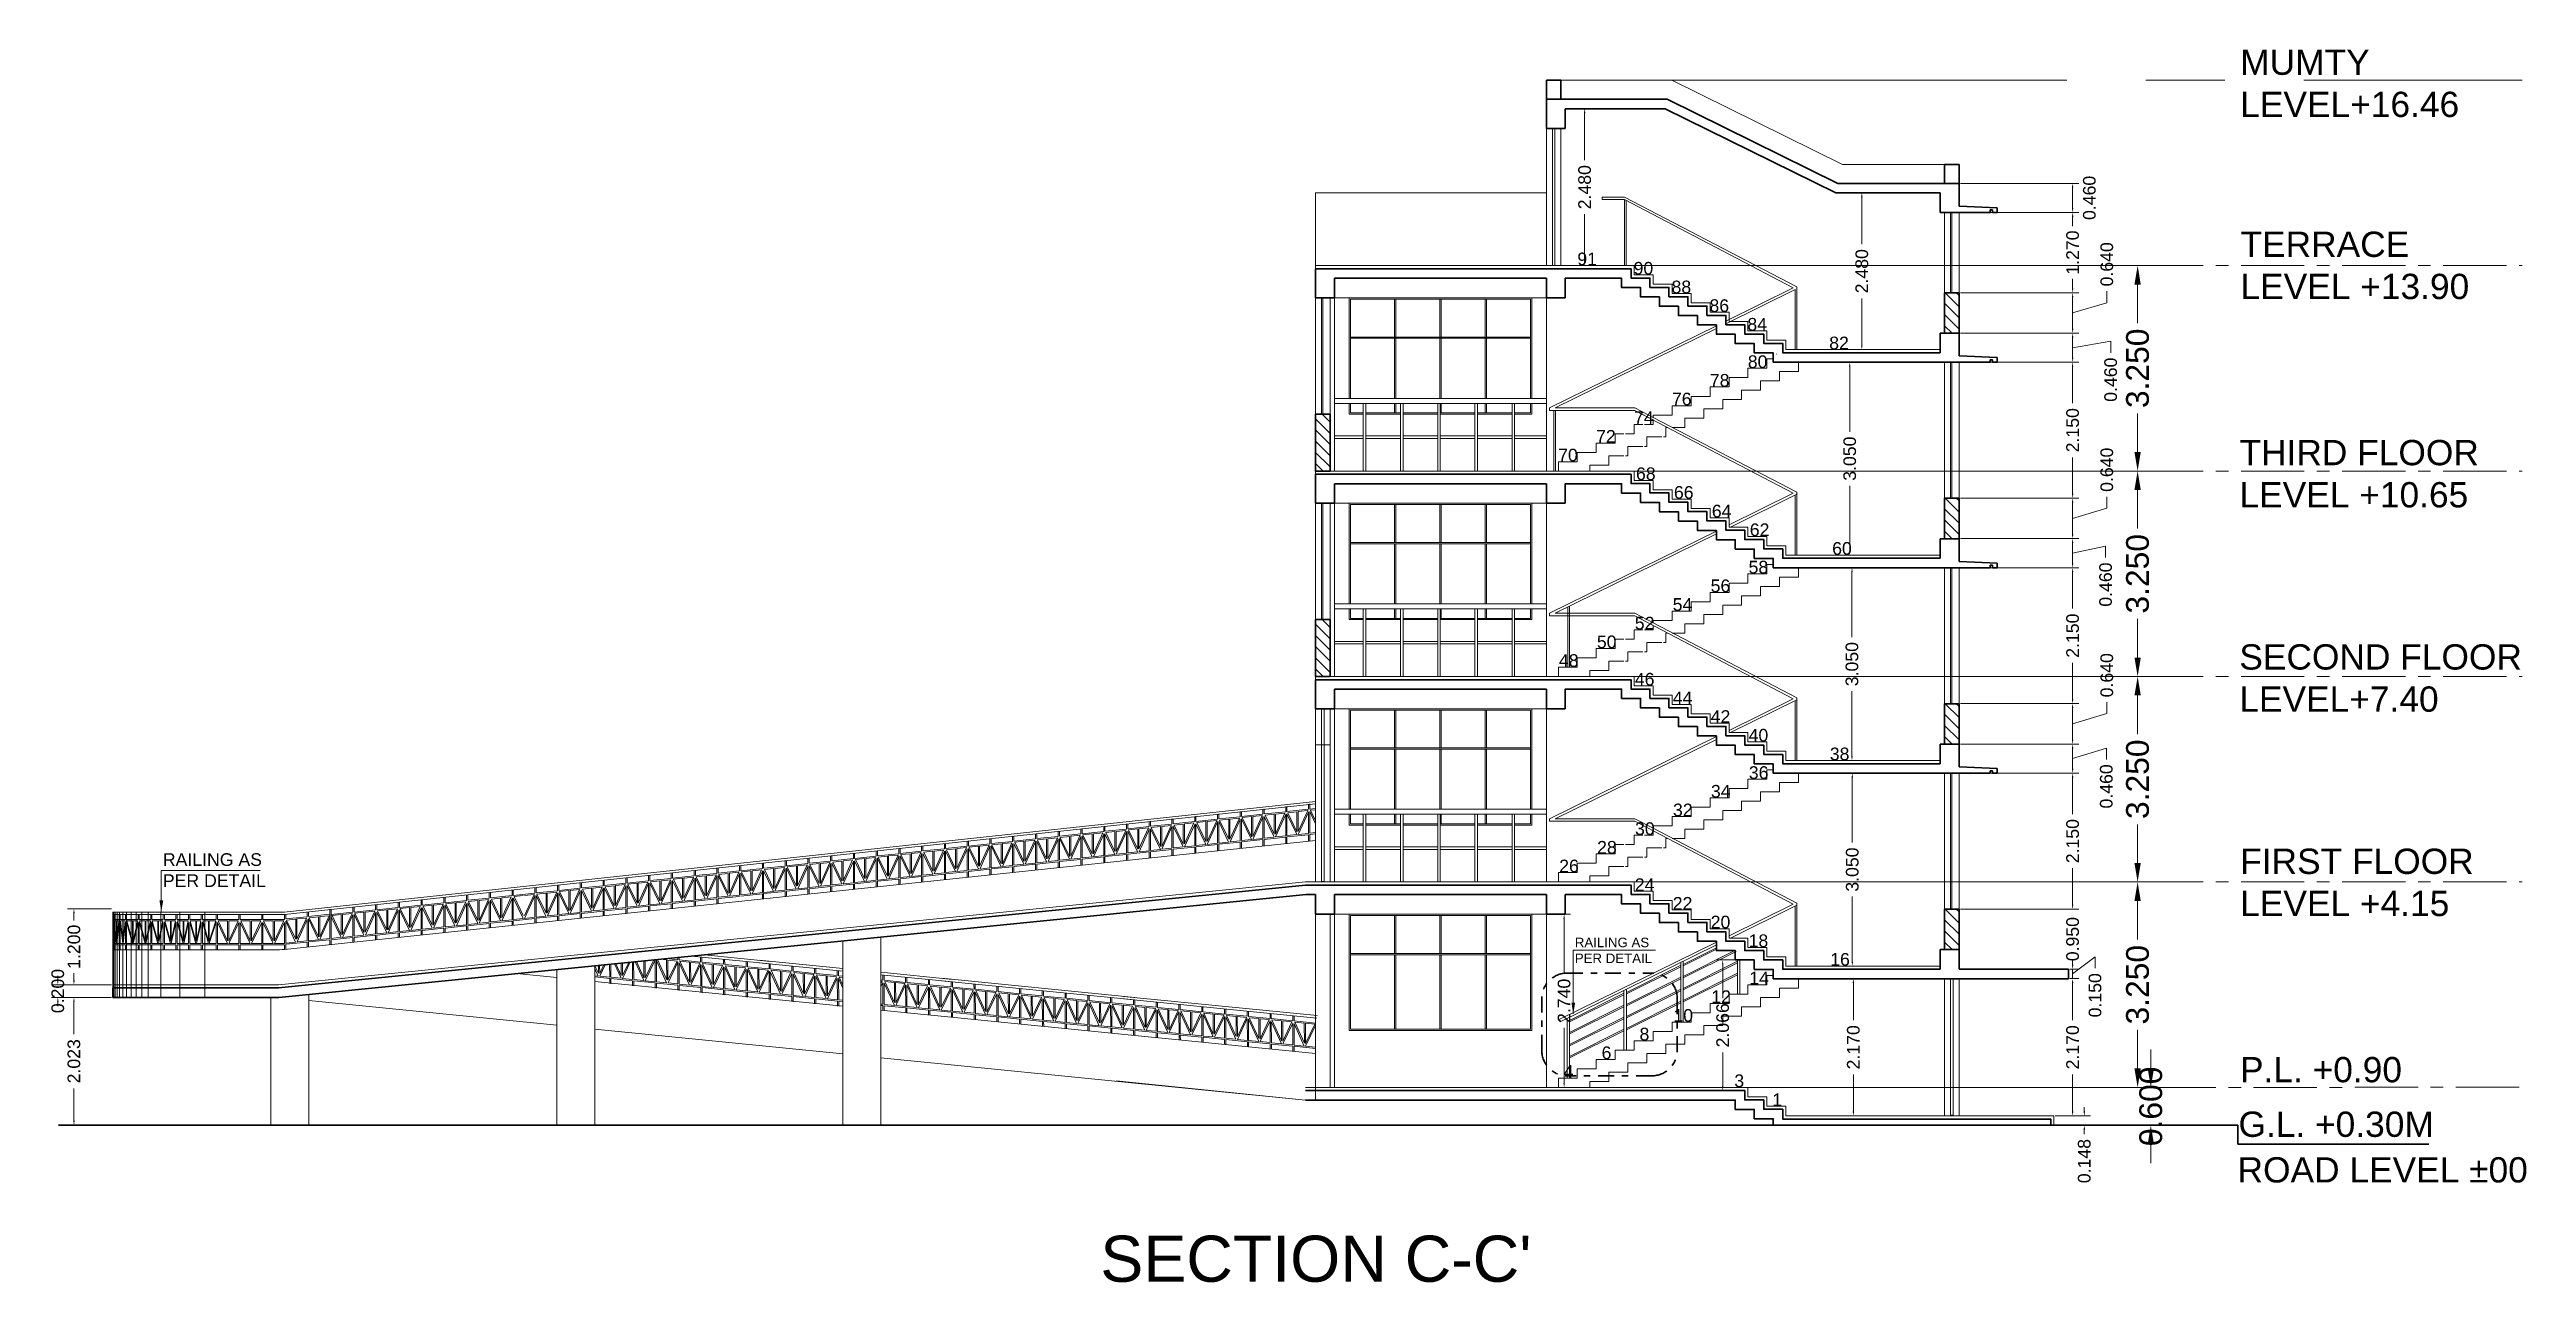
# Model space of a CAD drawing. Header units: millimetres. Extents: x 1898 to 3725, y 783 to 1532.
# Drawn here: x 2518.04 to 2557.22, y 917.06 to 936.56 of the extents above; entities that cross this region are included whole.
import ezdxf

# ---------------------------------------------------------------- set-up
doc = ezdxf.new("R2010")
doc.units = ezdxf.units.MM
doc.linetypes.add('CENTER', pattern=[2, 1.25, -0.25, 0.25, -0.25])
doc.linetypes.add('DASHDOT', pattern=[1, 0.5, -0.25, 0, -0.25])
doc.layers.get('Defpoints').update_dxf_attribs({"lineweight": 15})
for name, color, linetype, lineweight in [('DIM', 6, 'Continuous', 18), ('Door', 54, 'Continuous', 18), ('ELEV.1', 7, 'Continuous', 20), ('ELEV.2', 250, 'Continuous', 20), ('ELEV.4', 251, 'Continuous', 18), ('ELEV.5', 250, 'Continuous', 15), ('flooring', 1, 'Continuous', 18), ('GRID', 134, 'CENTER', 18), ('Hatch', 43, 'Continuous', 13), ('Railing', 23, 'Continuous', 13), ('rcc', 5, 'Continuous', 30), ('STAIRS', 10, 'Continuous', 18), ('TEXT', 7, 'Continuous', 15), ('Wall', 7, 'Continuous', 30), ('Window', 150, 'Continuous', 15), ('Window-Wall', 7, 'Continuous', 18)]:
    doc.layers.add(name, color=color, linetype=linetype, lineweight=lineweight)
doc.styles.add('DIM', font='arial.ttf', dxfattribs={"height": 0.5})
doc.styles.get("Standard").update_dxf_attribs({"font": 'arial.ttf', "height": 0.2})
doc.styles.add('Tabrej', font='arial.ttf')
doc.dimstyles.new('Current Dim style', dxfattribs={"dimscale": 0.3, "dimtxt": 0.2, "dimasz": 2, "dimexe": 0.18, "dimexo": 1, "dimgap": 0.09, "dimtad": 0, "dimzin": 0, "dimdsep": 46, "dimtxsty": 'Standard', "dimcen": 0.09, "dimclrd": 256, "dimclre": 256, "dimclrt": 7, "dimadec": 0, "dimazin": 0, "dimtfac": 1, "dimtofl": 0, "dimtmove": 2, "dimatfit": 3, "dimfxl": 0, "dimtolj": 1, "dimtzin": 0, "dimlwd": -1, "dimlwe": -1, "dimarcsym": 0})
doc.dimstyles.new('DIMEN', dxfattribs={"dimtxt": 0.3, "dimasz": 0.25, "dimexe": 0.18, "dimexo": 0.0625, "dimgap": 0.09, "dimtad": 0, "dimdec": 3, "dimzin": 0, "dimdsep": 46, "dimtxsty": 'Tabrej', "dimcen": 0, "dimclrd": 256, "dimclre": 256, "dimclrt": 7, "dimadec": 0, "dimazin": 0, "dimtfac": 1, "dimtdec": 3, "dimtofl": 0, "dimtmove": 0, "dimatfit": 1, "dimfxl": 0, "dimtolj": 1, "dimtzin": 0, "dimlwd": -1, "dimlwe": -1, "dimarcsym": 0})
doc.dimstyles.get("Standard").update_dxf_attribs({"dimtxt": 0.2, "dimasz": 0.07, "dimexe": 0.1, "dimexo": 0.02, "dimgap": 0.09, "dimtad": 0, "dimdec": 3, "dimzin": 0, "dimdsep": 46, "dimtxsty": 'Standard', "dimcen": 0.09, "dimclrd": 3, "dimclre": 3, "dimclrt": 7, "dimadec": 0, "dimazin": 0, "dimtfac": 1, "dimtdec": 3, "dimtofl": 0, "dimtmove": 0, "dimatfit": 3, "dimfxl": 0, "dimtolj": 1, "dimtzin": 0, "dimlwd": -1, "dimlwe": -1, "dimarcsym": 0})

msp = doc.modelspace()

# ---------------------------------------------------------------- texts
at = {"layer": 'TEXT', "linetype": 'Continuous', "ltscale": 0.9}
for s, width, gutter_width, insert, char_height, attachment_point, style in [('MUMTY \\PLEVEL+16.46', 7.872179, 24, (2552.6952, 936.5643), 0.4, 1, 'Tabrej'), ('TERRACE \\PLEVEL +13.90', 4.723925, 24, (2552.6993, 933.6839), 0.4, 1, 'Tabrej'), ('91', 10.430066, 5, (2542.5189, 933.3524), 0.2, 3, 'DIM'), ('90', 10.430066, 5, (2543.4089, 933.2047), 0.2, 3, 'DIM'), ('88', 10.430066, 5, (2544.0089, 932.9092), 0.2, 3, 'DIM'), ('86', 10.430066, 5, (2544.6089, 932.6138), 0.2, 3, 'DIM'), ('84', 10.430066, 5, (2545.2089, 932.3183), 0.2, 3, 'DIM'), ('82', 10.430066, 5, (2546.5034, 932.0229), 0.2, 3, 'DIM'), ('80', 10.430066, 5, (2545.2153, 931.7274), 0.2, 3, 'DIM'), ('76', 10.430066, 5, (2544.0153, 931.1365), 0.2, 3, 'DIM'), ('78', 10.430066, 5, (2544.6153, 931.432), 0.2, 3, 'DIM'), ('74', 10.430066, 5, (2543.4153, 930.8411), 0.2, 3, 'DIM'), ('72', 10.430066, 5, (2542.8153, 930.5456), 0.2, 3, 'DIM'), ('THIRD FLOOR \\PLEVEL +10.65', 6.854464, 24, (2552.6831, 930.3891), 0.4, 1, 'Tabrej'), ('70', 10.430066, 5, (2542.2153, 930.2502), 0.2, 3, 'DIM'), ('68', 10.430066, 5, (2543.4467, 929.9547), 0.2, 3, 'DIM'), ('66', 10.430066, 5, (2544.0467, 929.6592), 0.2, 3, 'DIM'), ('64', 10.430066, 5, (2544.6467, 929.3638), 0.2, 3, 'DIM'), ('62', 10.430066, 5, (2545.2467, 929.0683), 0.2, 3, 'DIM'), ('60', 10.430066, 5, (2546.5501, 928.7729), 0.2, 3, 'DIM'), ('58', 10.430066, 5, (2545.2277, 928.4774), 0.2, 3, 'DIM'), ('56', 10.430066, 5, (2544.6277, 928.182), 0.2, 3, 'DIM'), ('52', 10.430066, 5, (2543.4277, 927.5911), 0.2, 3, 'DIM'), ('54', 10.430066, 5, (2544.0277, 927.8865), 0.2, 3, 'DIM'), ('50', 10.430066, 5, (2542.8277, 927.2956), 0.2, 3, 'DIM'), ('SECOND FLOOR \\PLEVEL+7.40', 7.064746, 24, (2552.681, 927.1569), 0.4, 1, 'Tabrej'), ('48', 10.430066, 5, (2542.2277, 927.0001), 0.2, 3, 'DIM'), ('46', 10.430066, 5, (2543.4286, 926.7047), 0.2, 3, 'DIM'), ('44', 10.430066, 5, (2544.0286, 926.4092), 0.2, 3, 'DIM'), ('42', 10.430066, 5, (2544.6286, 926.1138), 0.2, 3, 'DIM'), ('40', 10.430066, 5, (2545.2286, 925.8183), 0.2, 3, 'DIM'), ('36', 10.430066, 5, (2545.2317, 925.2274), 0.2, 3, 'DIM'), ('38', 10.430066, 5, (2546.513, 925.5229), 0.2, 3, 'DIM'), ('34', 10.430066, 5, (2544.6317, 924.932), 0.2, 3, 'DIM'), ('32', 10.430066, 5, (2544.0317, 924.6365), 0.2, 3, 'DIM'), ('28', 10.430066, 5, (2542.8317, 924.0456), 0.2, 3, 'DIM'), ('30', 10.430066, 5, (2543.4317, 924.3411), 0.2, 3, 'DIM'), ('RAILING AS \\PPER DETAIL ', 7.724521, 24, (2519.8304, 923.8515), 0.2, 1, 'Tabrej'), ('26', 10.430066, 5, (2542.2317, 923.7502), 0.2, 3, 'DIM'), ('FIRST FLOOR \\PLEVEL +4.15', 6.877211, 24, (2552.6945, 923.9244), 0.4, 1, 'Tabrej'), ('24', 10.430066, 5, (2543.4283, 923.4547), 0.2, 3, 'DIM'), ('22', 10.430066, 5, (2544.0283, 923.1592), 0.2, 3, 'DIM'), ('20', 10.430066, 5, (2544.6283, 922.8638), 0.2, 3, 'DIM'), ('RAILING AS \\PPER DETAIL ', 7.724521, 24, (2542.1682, 922.5155), 0.15, 1, 'Tabrej'), ('18', 10.430066, 5, (2545.2283, 922.5683), 0.2, 3, 'DIM'), ('16', 10.430066, 5, (2546.5194, 922.2729), 0.2, 3, 'DIM'), ('12', 10.430066, 5, (2544.6385, 921.682), 0.2, 3, 'DIM'), ('14', 10.430066, 5, (2545.2385, 921.9774), 0.2, 3, 'DIM'), ('10', 10.430066, 5, (2544.0385, 921.3865), 0.2, 3, 'DIM'), ('8', 10.430066, 5, (2543.3469, 921.0911), 0.2, 3, 'DIM'), ('4', 10.430066, 5, (2542.1469, 920.5002), 0.2, 3, 'DIM'), ('6', 10.430066, 5, (2542.7469, 920.7956), 0.2, 3, 'DIM'), ('P.L. +0.90', 4.448638, 24, (2552.6915, 920.6286), 0.4, 1, 'Tabrej'), ('3', 10.430066, 5, (2544.8469, 920.3524), 0.2, 3, 'DIM'), ('1', 10.430066, 5, (2545.4469, 920.0524), 0.2, 3, 'DIM'), ('G.L. +0.30M', 3.966251, 24, (2552.6676, 919.7652), 0.4, 1, 'Tabrej'), ('ROAD LEVEL %%P00', 4.597601, 24, (2552.653, 919.0438), 0.4, 1, 'Tabrej')]:
    msp.add_mtext_dynamic_manual_height_columns(s, width=width, gutter_width=gutter_width, heights=[0], dxfattribs=dict(at, insert=insert, char_height=char_height, attachment_point=attachment_point, style=style))
at = {"layer": 'TEXT', "insert": (2534.6614, 917.8028), "char_height": 0.73, "attachment_point": 1}
msp.add_mtext_dynamic_manual_height_columns("SECTION C-C'", width=12.79066, gutter_width=12.5, heights=[0], dxfattribs=at)

# ---------------------------------------------------------------- blocks, each defined once
blk = doc.blocks.new('*D216')
at = {"layer": 'Defpoints', "color": 0, "lineweight": 15, "transparency": 16777216}
for p in [(2549.748, 919.697), (2550.228, 919.697), (2549.748, 919.549)]:
    blk.add_point(p, dxfattribs=at)
at = {"layer": 'DIM', "color": 3, "transparency": 16777216}
for p, q in [((2549.768, 919.697), (2550.328, 919.697)), ((2550.228, 919.767), (2550.228, 919.837)), ((2549.768, 919.549), (2550.328, 919.549)), ((2550.228, 919.479), (2550.228, 919.409))]:
    blk.add_line(p, q, dxfattribs=at)
at = {"layer": 'DIM', "color": 3, "lineweight": 15, "transparency": 16777216}
for points in [[(2550.217, 919.767), (2550.24, 919.767), (2550.228, 919.697)], [(2550.217, 919.479), (2550.24, 919.479), (2550.228, 919.549)]]:
    blk.add_solid(points, dxfattribs=at)
at = {"layer": 'DIM', "color": 7, "transparency": 16777216, "insert": (2550.228, 918.982), "char_height": 0.2, "attachment_point": 5, "rotation": 90}
blk.add_mtext('\\A1;0.148', dxfattribs=at)
blk = doc.blocks.new('*D217')
at = {"layer": 'Defpoints', "color": 0, "lineweight": 15, "transparency": 16777216}
for p in [(2549.978, 921.868), (2550.044, 921.868), (2549.748, 919.697)]:
    blk.add_point(p, dxfattribs=at)
at = {"layer": 'DIM', "color": 3, "transparency": 16777216}
for p, q in [((2549.998, 921.868), (2550.144, 921.868)), ((2550.044, 921.798), (2550.044, 921.211)), ((2550.044, 919.767), (2550.044, 920.353)), ((2549.768, 919.697), (2550.144, 919.697))]:
    blk.add_line(p, q, dxfattribs=at)
at = {"layer": 'DIM', "color": 3, "lineweight": 15, "transparency": 16777216}
for points in [[(2550.032, 921.798), (2550.055, 921.798), (2550.044, 921.868)], [(2550.032, 919.767), (2550.055, 919.767), (2550.044, 919.697)]]:
    blk.add_solid(points, dxfattribs=at)
at = {"layer": 'DIM', "color": 7, "transparency": 16777216, "insert": (2550.044, 920.782), "char_height": 0.2, "attachment_point": 5, "rotation": 90}
blk.add_mtext('\\A1;2.170', dxfattribs=at)
blk = doc.blocks.new('*D218')
at = {"layer": 'Defpoints', "color": 0, "lineweight": 15, "transparency": 16777216}
for p in [(2549.978, 922.018), (2549.978, 921.868), (2550.044, 922.018)]:
    blk.add_point(p, dxfattribs=at)
at = {"layer": 'DIM', "color": 3, "transparency": 16777216}
for p, q in [((2550.044, 921.943), (2550.399, 922.213)), ((2550.044, 922.088), (2550.044, 922.158)), ((2550.399, 922.213), (2550.399, 922.033)), ((2549.998, 922.018), (2550.144, 922.018)), ((2549.998, 921.868), (2550.144, 921.868)), ((2550.044, 921.868), (2550.044, 922.018)), ((2550.044, 921.798), (2550.044, 921.728))]:
    blk.add_line(p, q, dxfattribs=at)
at = {"layer": 'DIM', "color": 3, "lineweight": 15, "transparency": 16777216}
for points in [[(2550.032, 922.088), (2550.055, 922.088), (2550.044, 922.018)], [(2550.032, 921.798), (2550.055, 921.798), (2550.044, 921.868)]]:
    blk.add_solid(points, dxfattribs=at)
at = {"layer": 'DIM', "color": 7, "transparency": 16777216, "insert": (2550.399, 921.605), "char_height": 0.2, "attachment_point": 5, "rotation": 90}
blk.add_mtext('\\A1;0.150', dxfattribs=at)
blk = doc.blocks.new('*D219')
at = {"layer": 'Defpoints', "color": 0, "lineweight": 15, "transparency": 16777216}
for p in [(2548.248, 922.968), (2550.044, 922.968), (2549.978, 922.018)]:
    blk.add_point(p, dxfattribs=at)
at = {"layer": 'DIM', "color": 3, "transparency": 16777216}
for p, q in [((2548.268, 922.968), (2550.144, 922.968)), ((2550.044, 923.038), (2550.044, 923.108)), ((2549.998, 922.018), (2550.144, 922.018)), ((2550.044, 921.948), (2550.044, 921.878))]:
    blk.add_line(p, q, dxfattribs=at)
at = {"layer": 'DIM', "color": 3, "lineweight": 15, "transparency": 16777216}
for points in [[(2550.032, 923.038), (2550.055, 923.038), (2550.044, 922.968)], [(2550.032, 921.948), (2550.055, 921.948), (2550.044, 922.018)]]:
    blk.add_solid(points, dxfattribs=at)
at = {"layer": 'DIM', "color": 7, "transparency": 16777216, "insert": (2550.044, 922.493), "char_height": 0.2, "attachment_point": 5, "rotation": 90}
blk.add_mtext('\\A1;0.950', dxfattribs=at)
blk = doc.blocks.new('*D220')
at = {"layer": 'Defpoints', "color": 0, "lineweight": 15, "transparency": 16777216}
for p in [(2548.248, 925.118), (2550.044, 925.118), (2548.248, 922.968)]:
    blk.add_point(p, dxfattribs=at)
at = {"layer": 'DIM', "color": 3, "transparency": 16777216}
for p, q in [((2548.268, 925.118), (2550.144, 925.118)), ((2550.044, 925.048), (2550.044, 924.471)), ((2550.044, 923.038), (2550.044, 923.614)), ((2548.268, 922.968), (2550.144, 922.968))]:
    blk.add_line(p, q, dxfattribs=at)
at = {"layer": 'DIM', "color": 3, "lineweight": 15, "transparency": 16777216}
for points in [[(2550.032, 925.048), (2550.055, 925.048), (2550.044, 925.118)], [(2550.032, 923.038), (2550.055, 923.038), (2550.044, 922.968)]]:
    blk.add_solid(points, dxfattribs=at)
at = {"layer": 'DIM', "color": 7, "transparency": 16777216, "insert": (2550.044, 924.043), "char_height": 0.2, "attachment_point": 5, "rotation": 90}
blk.add_mtext('\\A1;2.150', dxfattribs=at)
blk = doc.blocks.new('*D221')
at = {"layer": 'Defpoints', "color": 0, "lineweight": 15, "transparency": 16777216}
for p in [(2548.248, 925.578), (2550.044, 925.578), (2548.248, 925.118)]:
    blk.add_point(p, dxfattribs=at)
at = {"layer": 'DIM', "color": 3, "transparency": 16777216}
for p, q in [((2548.268, 925.578), (2550.144, 925.578)), ((2550.044, 925.348), (2550.577, 925.516)), ((2550.044, 925.188), (2550.044, 925.508)), ((2550.577, 925.516), (2550.577, 925.336)), ((2548.268, 925.118), (2550.144, 925.118))]:
    blk.add_line(p, q, dxfattribs=at)
at = {"layer": 'DIM', "color": 3, "lineweight": 15, "transparency": 16777216}
for points in [[(2550.032, 925.508), (2550.055, 925.508), (2550.044, 925.578)], [(2550.032, 925.188), (2550.055, 925.188), (2550.044, 925.118)]]:
    blk.add_solid(points, dxfattribs=at)
at = {"layer": 'DIM', "color": 7, "transparency": 16777216, "insert": (2550.577, 924.909), "char_height": 0.2, "attachment_point": 5, "rotation": 90}
blk.add_mtext('\\A1;0.460', dxfattribs=at)
blk = doc.blocks.new('*D222')
at = {"layer": 'Defpoints', "color": 0, "lineweight": 15, "transparency": 16777216}
for p in [(2548.248, 926.218), (2550.044, 926.218), (2548.248, 925.578)]:
    blk.add_point(p, dxfattribs=at)
at = {"layer": 'DIM', "color": 3, "transparency": 16777216}
for p, q in [((2548.268, 926.218), (2550.144, 926.218)), ((2550.044, 925.648), (2550.044, 926.148)), ((2550.044, 925.898), (2550.585, 926.06)), ((2550.585, 926.06), (2550.585, 926.24)), ((2548.268, 925.578), (2550.144, 925.578))]:
    blk.add_line(p, q, dxfattribs=at)
at = {"layer": 'DIM', "color": 3, "lineweight": 15, "transparency": 16777216}
for points in [[(2550.032, 926.148), (2550.055, 926.148), (2550.044, 926.218)], [(2550.032, 925.648), (2550.055, 925.648), (2550.044, 925.578)]]:
    blk.add_solid(points, dxfattribs=at)
at = {"layer": 'DIM', "color": 7, "transparency": 16777216, "insert": (2550.585, 926.667), "char_height": 0.2, "attachment_point": 5, "rotation": 90}
blk.add_mtext('\\A1;0.640', dxfattribs=at)
blk = doc.blocks.new('*D223')
at = {"layer": 'Defpoints', "color": 0, "lineweight": 15, "transparency": 16777216}
for p in [(2548.248, 928.368), (2550.044, 928.368), (2548.248, 926.218)]:
    blk.add_point(p, dxfattribs=at)
at = {"layer": 'DIM', "color": 3, "transparency": 16777216}
for p, q in [((2548.268, 928.368), (2550.144, 928.368)), ((2550.044, 928.298), (2550.044, 927.721)), ((2550.044, 926.288), (2550.044, 926.864)), ((2548.268, 926.218), (2550.144, 926.218))]:
    blk.add_line(p, q, dxfattribs=at)
at = {"layer": 'DIM', "color": 3, "lineweight": 15, "transparency": 16777216}
for points in [[(2550.032, 928.298), (2550.055, 928.298), (2550.044, 928.368)], [(2550.032, 926.288), (2550.055, 926.288), (2550.044, 926.218)]]:
    blk.add_solid(points, dxfattribs=at)
at = {"layer": 'DIM', "color": 7, "transparency": 16777216, "insert": (2550.044, 927.293), "char_height": 0.2, "attachment_point": 5, "rotation": 90}
blk.add_mtext('\\A1;2.150', dxfattribs=at)
blk = doc.blocks.new('*D224')
at = {"layer": 'Defpoints', "color": 0, "lineweight": 15, "transparency": 16777216}
for p in [(2548.248, 928.828), (2550.044, 928.828), (2548.248, 928.368)]:
    blk.add_point(p, dxfattribs=at)
at = {"layer": 'DIM', "color": 3, "transparency": 16777216}
for p, q in [((2548.268, 928.828), (2550.144, 928.828)), ((2550.044, 928.438), (2550.044, 928.758)), ((2550.044, 928.598), (2550.566, 928.708)), ((2550.566, 928.708), (2550.566, 928.528)), ((2548.268, 928.368), (2550.144, 928.368))]:
    blk.add_line(p, q, dxfattribs=at)
at = {"layer": 'DIM', "color": 3, "lineweight": 15, "transparency": 16777216}
for points in [[(2550.032, 928.758), (2550.055, 928.758), (2550.044, 928.828)], [(2550.032, 928.438), (2550.055, 928.438), (2550.044, 928.368)]]:
    blk.add_solid(points, dxfattribs=at)
at = {"layer": 'DIM', "color": 7, "transparency": 16777216, "insert": (2550.566, 928.101), "char_height": 0.2, "attachment_point": 5, "rotation": 90}
blk.add_mtext('\\A1;0.460', dxfattribs=at)
blk = doc.blocks.new('*D225')
at = {"layer": 'Defpoints', "color": 0, "lineweight": 15, "transparency": 16777216}
for p in [(2548.248, 929.468), (2550.044, 929.468), (2548.248, 928.828)]:
    blk.add_point(p, dxfattribs=at)
at = {"layer": 'DIM', "color": 3, "transparency": 16777216}
for p, q in [((2550.585, 929.31), (2550.585, 929.49)), ((2548.268, 929.468), (2550.144, 929.468)), ((2550.044, 928.898), (2550.044, 929.398)), ((2550.044, 929.148), (2550.585, 929.31)), ((2548.268, 928.828), (2550.144, 928.828))]:
    blk.add_line(p, q, dxfattribs=at)
at = {"layer": 'DIM', "color": 3, "lineweight": 15, "transparency": 16777216}
for points in [[(2550.032, 929.398), (2550.055, 929.398), (2550.044, 929.468)], [(2550.032, 928.898), (2550.055, 928.898), (2550.044, 928.828)]]:
    blk.add_solid(points, dxfattribs=at)
at = {"layer": 'DIM', "color": 7, "transparency": 16777216, "insert": (2550.585, 929.917), "char_height": 0.2, "attachment_point": 5, "rotation": 90}
blk.add_mtext('\\A1;0.640', dxfattribs=at)
blk = doc.blocks.new('*D226')
at = {"layer": 'Defpoints', "color": 0, "lineweight": 15, "transparency": 16777216}
for p in [(2548.248, 931.618), (2550.044, 931.618), (2548.248, 929.468)]:
    blk.add_point(p, dxfattribs=at)
at = {"layer": 'DIM', "color": 3, "transparency": 16777216}
for p, q in [((2548.268, 931.618), (2550.144, 931.618)), ((2550.044, 931.548), (2550.044, 930.971)), ((2550.044, 929.538), (2550.044, 930.114)), ((2548.268, 929.468), (2550.144, 929.468))]:
    blk.add_line(p, q, dxfattribs=at)
at = {"layer": 'DIM', "color": 3, "lineweight": 15, "transparency": 16777216}
for points in [[(2550.032, 931.548), (2550.055, 931.548), (2550.044, 931.618)], [(2550.032, 929.538), (2550.055, 929.538), (2550.044, 929.468)]]:
    blk.add_solid(points, dxfattribs=at)
at = {"layer": 'DIM', "color": 7, "transparency": 16777216, "insert": (2550.044, 930.543), "char_height": 0.2, "attachment_point": 5, "rotation": 90}
blk.add_mtext('\\A1;2.150', dxfattribs=at)
blk = doc.blocks.new('*D227')
at = {"layer": 'Defpoints', "color": 0, "lineweight": 15, "transparency": 16777216}
for p in [(2548.248, 932.078), (2550.044, 932.078), (2548.248, 931.618)]:
    blk.add_point(p, dxfattribs=at)
at = {"layer": 'DIM', "color": 3, "transparency": 16777216}
for p, q in [((2548.268, 932.078), (2550.144, 932.078)), ((2550.044, 931.688), (2550.044, 932.008)), ((2550.044, 931.848), (2550.646, 931.949)), ((2550.646, 931.949), (2550.646, 931.769)), ((2548.268, 931.618), (2550.144, 931.618))]:
    blk.add_line(p, q, dxfattribs=at)
at = {"layer": 'DIM', "color": 3, "lineweight": 15, "transparency": 16777216}
for points in [[(2550.032, 932.008), (2550.055, 932.008), (2550.044, 932.078)], [(2550.032, 931.688), (2550.055, 931.688), (2550.044, 931.618)]]:
    blk.add_solid(points, dxfattribs=at)
at = {"layer": 'DIM', "color": 7, "transparency": 16777216, "insert": (2550.646, 931.342), "char_height": 0.2, "attachment_point": 5, "rotation": 90}
blk.add_mtext('\\A1;0.460', dxfattribs=at)
blk = doc.blocks.new('*D228')
at = {"layer": 'Defpoints', "color": 0, "lineweight": 15, "transparency": 16777216}
for p in [(2548.248, 932.718), (2550.044, 932.718), (2548.248, 932.078)]:
    blk.add_point(p, dxfattribs=at)
at = {"layer": 'DIM', "color": 3, "transparency": 16777216}
for p, q in [((2548.268, 932.718), (2550.144, 932.718)), ((2550.044, 932.148), (2550.044, 932.648)), ((2550.585, 932.56), (2550.585, 932.74)), ((2550.044, 932.398), (2550.585, 932.56)), ((2548.268, 932.078), (2550.144, 932.078))]:
    blk.add_line(p, q, dxfattribs=at)
at = {"layer": 'DIM', "color": 3, "lineweight": 15, "transparency": 16777216}
for points in [[(2550.032, 932.648), (2550.055, 932.648), (2550.044, 932.718)], [(2550.032, 932.148), (2550.055, 932.148), (2550.044, 932.078)]]:
    blk.add_solid(points, dxfattribs=at)
at = {"layer": 'DIM', "color": 7, "transparency": 16777216, "insert": (2550.585, 933.167), "char_height": 0.2, "attachment_point": 5, "rotation": 90}
blk.add_mtext('\\A1;0.640', dxfattribs=at)
blk = doc.blocks.new('*D229')
at = {"layer": 'Defpoints', "color": 0, "lineweight": 15, "transparency": 16777216}
for p in [(2548.243, 933.988), (2550.044, 933.988), (2548.248, 932.718)]:
    blk.add_point(p, dxfattribs=at)
at = {"layer": 'DIM', "color": 3, "transparency": 16777216}
for p, q in [((2548.263, 933.988), (2550.144, 933.988)), ((2550.044, 933.918), (2550.044, 933.77)), ((2548.268, 932.718), (2550.144, 932.718)), ((2550.044, 932.788), (2550.044, 932.935))]:
    blk.add_line(p, q, dxfattribs=at)
at = {"layer": 'DIM', "color": 3, "lineweight": 15, "transparency": 16777216}
for points in [[(2550.032, 933.918), (2550.055, 933.918), (2550.044, 933.988)], [(2550.032, 932.788), (2550.055, 932.788), (2550.044, 932.718)]]:
    blk.add_solid(points, dxfattribs=at)
at = {"layer": 'DIM', "color": 7, "transparency": 16777216, "insert": (2550.044, 933.353), "char_height": 0.2, "attachment_point": 5, "rotation": 90}
blk.add_mtext('\\A1;1.270', dxfattribs=at)
blk = doc.blocks.new('*D230')
at = {"layer": 'Defpoints', "color": 0, "lineweight": 15, "transparency": 16777216}
for p in [(2548.248, 934.448), (2550.044, 934.448), (2548.243, 933.988)]:
    blk.add_point(p, dxfattribs=at)
at = {"layer": 'DIM', "color": 3, "transparency": 16777216}
for p, q in [((2548.268, 934.448), (2550.144, 934.448)), ((2550.044, 934.058), (2550.044, 934.378)), ((2548.263, 933.988), (2550.144, 933.988))]:
    blk.add_line(p, q, dxfattribs=at)
at = {"layer": 'DIM', "color": 3, "lineweight": 15, "transparency": 16777216}
for points in [[(2550.032, 934.378), (2550.055, 934.378), (2550.044, 934.448)], [(2550.032, 934.058), (2550.055, 934.058), (2550.044, 933.988)]]:
    blk.add_solid(points, dxfattribs=at)
at = {"layer": 'DIM', "color": 7, "transparency": 16777216, "insert": (2550.309, 934.218), "char_height": 0.2, "attachment_point": 5, "rotation": 90}
blk.add_mtext('\\A1;0.460', dxfattribs=at)
blk = doc.blocks.new('*D231')
at = {"layer": 'Defpoints', "color": 0, "lineweight": 15, "transparency": 16777216}
for p in [(2544.908, 920.147), (2551.281, 920.147), (2550.775, 919.549)]:
    blk.add_point(p, dxfattribs=at)
at = {"layer": 'DIM', "transparency": 16777216}
for p, q in [((2551.281, 920.447), (2551.281, 920.747)), ((2544.983, 920.147), (2551.497, 920.147)), ((2550.85, 919.549), (2551.497, 919.549)), ((2551.281, 919.249), (2551.281, 918.949))]:
    blk.add_line(p, q, dxfattribs=at)
at = {"layer": 'DIM', "lineweight": 15, "transparency": 16777216}
for points in [[(2551.231, 920.447), (2551.331, 920.447), (2551.281, 920.147)], [(2551.231, 919.249), (2551.331, 919.249), (2551.281, 919.549)]]:
    blk.add_solid(points, dxfattribs=at)
at = {"layer": 'DIM', "color": 7, "transparency": 16777216, "insert": (2551.281, 919.848), "char_height": 0.36, "attachment_point": 5, "rotation": 90, "style": 'Tabrej'}
blk.add_mtext('\\A1;0.600', dxfattribs=at)
blk = doc.blocks.new('*D232')
at = {"layer": 'Defpoints', "color": 0, "lineweight": 15, "transparency": 16777216}
for p in [(2519.038, 921.572), (2518.424, 919.549), (2519.038, 919.549)]:
    blk.add_point(p, dxfattribs=at)
at = {"layer": 'DIM', "color": 3, "transparency": 16777216}
for p, q in [((2519.018, 921.572), (2518.324, 921.572)), ((2518.424, 921.502), (2518.424, 920.99)), ((2518.424, 919.619), (2518.424, 920.132)), ((2519.018, 919.549), (2518.324, 919.549))]:
    blk.add_line(p, q, dxfattribs=at)
at = {"layer": 'DIM', "color": 3, "lineweight": 15, "transparency": 16777216}
for points in [[(2518.413, 921.502), (2518.436, 921.502), (2518.424, 921.572)], [(2518.413, 919.619), (2518.436, 919.619), (2518.424, 919.549)]]:
    blk.add_solid(points, dxfattribs=at)
at = {"layer": 'DIM', "color": 7, "transparency": 16777216, "insert": (2518.424, 920.561), "char_height": 0.2, "attachment_point": 5, "rotation": 90}
blk.add_mtext('\\A1;2.023', dxfattribs=at)
blk = doc.blocks.new('*D233')
at = {"layer": 'Defpoints', "color": 0, "lineweight": 15, "transparency": 16777216}
for p in [(2518.424, 922.972), (2519.038, 922.972), (2519.038, 921.772)]:
    blk.add_point(p, dxfattribs=at)
at = {"layer": 'DIM', "color": 3, "transparency": 16777216}
for p, q in [((2519.018, 922.972), (2518.324, 922.972)), ((2518.424, 922.902), (2518.424, 922.79)), ((2519.018, 921.772), (2518.324, 921.772)), ((2518.424, 921.842), (2518.424, 921.954))]:
    blk.add_line(p, q, dxfattribs=at)
at = {"layer": 'DIM', "color": 3, "lineweight": 15, "transparency": 16777216}
for points in [[(2518.413, 922.902), (2518.436, 922.902), (2518.424, 922.972)], [(2518.413, 921.842), (2518.436, 921.842), (2518.424, 921.772)]]:
    blk.add_solid(points, dxfattribs=at)
at = {"layer": 'DIM', "color": 7, "transparency": 16777216, "insert": (2518.424, 922.372), "char_height": 0.2, "attachment_point": 5, "rotation": 90}
blk.add_mtext('\\A1;1.200', dxfattribs=at)
blk = doc.blocks.new('*D234')
at = {"layer": 'Defpoints', "color": 0, "lineweight": 15, "transparency": 16777216}
for p in [(2518.169, 921.772), (2518.424, 921.772), (2518.424, 921.572)]:
    blk.add_point(p, dxfattribs=at)
at = {"layer": 'DIM', "color": 3, "transparency": 16777216}
for p, q in [((2518.404, 921.772), (2518.069, 921.772)), ((2518.169, 921.842), (2518.169, 921.912)), ((2518.404, 921.572), (2518.069, 921.572)), ((2518.169, 921.502), (2518.169, 921.432))]:
    blk.add_line(p, q, dxfattribs=at)
at = {"layer": 'DIM', "color": 3, "lineweight": 15, "transparency": 16777216}
for points in [[(2518.157, 921.842), (2518.181, 921.842), (2518.169, 921.772)], [(2518.157, 921.502), (2518.181, 921.502), (2518.169, 921.572)]]:
    blk.add_solid(points, dxfattribs=at)
at = {"layer": 'DIM', "color": 7, "transparency": 16777216, "insert": (2518.169, 921.672), "char_height": 0.2, "attachment_point": 5, "rotation": 90}
blk.add_mtext('\\A1;0.200', dxfattribs=at)
blk = doc.blocks.new('*D235')
at = {"layer": 'Defpoints', "color": 0, "lineweight": 15, "transparency": 16777216}
for p in [(2546.943, 934.298), (2546.709, 931.818), (2546.943, 931.818)]:
    blk.add_point(p, dxfattribs=at)
at = {"layer": 'DIM', "color": 3, "transparency": 16777216}
for p, q in [((2546.923, 934.298), (2546.609, 934.298)), ((2546.709, 934.228), (2546.709, 933.487)), ((2546.709, 931.888), (2546.709, 932.629)), ((2546.923, 931.818), (2546.609, 931.818))]:
    blk.add_line(p, q, dxfattribs=at)
at = {"layer": 'DIM', "color": 3, "lineweight": 15, "transparency": 16777216}
for points in [[(2546.697, 934.228), (2546.721, 934.228), (2546.709, 934.298)], [(2546.697, 931.888), (2546.721, 931.888), (2546.709, 931.818)]]:
    blk.add_solid(points, dxfattribs=at)
at = {"layer": 'DIM', "color": 7, "transparency": 16777216, "insert": (2546.709, 933.058), "char_height": 0.2, "attachment_point": 5, "rotation": 90}
blk.add_mtext('\\A1;2.480', dxfattribs=at)
blk = doc.blocks.new('*D236')
at = {"layer": 'Defpoints', "color": 0, "lineweight": 15, "transparency": 16777216}
for p in [(2542.324, 935.628), (2542.446, 935.628), (2542.446, 933.147)]:
    blk.add_point(p, dxfattribs=at)
at = {"layer": 'DIM', "color": 3, "transparency": 16777216}
for p, q in [((2542.426, 935.628), (2542.224, 935.628)), ((2542.324, 935.558), (2542.324, 934.816)), ((2542.324, 933.217), (2542.324, 933.958)), ((2542.426, 933.147), (2542.224, 933.147))]:
    blk.add_line(p, q, dxfattribs=at)
at = {"layer": 'DIM', "color": 3, "lineweight": 15, "transparency": 16777216}
for points in [[(2542.312, 935.558), (2542.336, 935.558), (2542.324, 935.628)], [(2542.312, 933.217), (2542.336, 933.217), (2542.324, 933.147)]]:
    blk.add_solid(points, dxfattribs=at)
at = {"layer": 'DIM', "color": 7, "transparency": 16777216, "insert": (2542.324, 934.387), "char_height": 0.2, "attachment_point": 5, "rotation": 90}
blk.add_mtext('\\A1;2.480', dxfattribs=at)
blk = doc.blocks.new('*D237')
at = {"layer": 'Defpoints', "color": 0, "lineweight": 15, "transparency": 16777216}
for p in [(2546.761, 931.618), (2546.518, 928.568), (2546.761, 928.568)]:
    blk.add_point(p, dxfattribs=at)
at = {"layer": 'DIM', "color": 3, "transparency": 16777216}
for p, q in [((2546.741, 931.618), (2546.418, 931.618)), ((2546.518, 931.548), (2546.518, 930.52)), ((2546.518, 928.638), (2546.518, 929.665)), ((2546.741, 928.568), (2546.418, 928.568))]:
    blk.add_line(p, q, dxfattribs=at)
at = {"layer": 'DIM', "color": 3, "lineweight": 15, "transparency": 16777216}
for points in [[(2546.507, 931.548), (2546.53, 931.548), (2546.518, 931.618)], [(2546.507, 928.638), (2546.53, 928.638), (2546.518, 928.568)]]:
    blk.add_solid(points, dxfattribs=at)
at = {"layer": 'DIM', "color": 7, "transparency": 16777216, "insert": (2546.518, 930.093), "char_height": 0.2, "attachment_point": 5, "rotation": 90}
blk.add_mtext('\\A1;3.050', dxfattribs=at)
blk = doc.blocks.new('*D238')
at = {"layer": 'Defpoints', "color": 0, "lineweight": 15, "transparency": 16777216}
for p in [(2546.518, 928.368), (2546.518, 925.318), (2546.553, 925.318)]:
    blk.add_point(p, dxfattribs=at)
at = {"layer": 'DIM', "color": 3, "transparency": 16777216}
for p, q in [((2546.538, 928.368), (2546.653, 928.368)), ((2546.553, 928.298), (2546.553, 927.27)), ((2546.553, 925.388), (2546.553, 926.415)), ((2546.538, 925.318), (2546.653, 925.318))]:
    blk.add_line(p, q, dxfattribs=at)
at = {"layer": 'DIM', "color": 3, "lineweight": 15, "transparency": 16777216}
for points in [[(2546.541, 928.298), (2546.564, 928.298), (2546.553, 928.368)], [(2546.541, 925.388), (2546.564, 925.388), (2546.553, 925.318)]]:
    blk.add_solid(points, dxfattribs=at)
at = {"layer": 'DIM', "color": 7, "transparency": 16777216, "insert": (2546.553, 926.843), "char_height": 0.2, "attachment_point": 5, "rotation": 90}
blk.add_mtext('\\A1;3.050', dxfattribs=at)
blk = doc.blocks.new('*D239')
at = {"layer": 'Defpoints', "color": 0, "lineweight": 15, "transparency": 16777216}
for p in [(2546.552, 925.118), (2546.552, 922.068), (2546.558, 922.068)]:
    blk.add_point(p, dxfattribs=at)
at = {"layer": 'DIM', "color": 3, "transparency": 16777216}
for p, q in [((2546.558, 925.048), (2546.558, 924.02)), ((2546.572, 925.118), (2546.658, 925.118)), ((2546.558, 922.138), (2546.558, 923.165)), ((2546.572, 922.068), (2546.658, 922.068))]:
    blk.add_line(p, q, dxfattribs=at)
at = {"layer": 'DIM', "color": 3, "lineweight": 15, "transparency": 16777216}
for points in [[(2546.547, 925.048), (2546.57, 925.048), (2546.558, 925.118)], [(2546.547, 922.138), (2546.57, 922.138), (2546.558, 922.068)]]:
    blk.add_solid(points, dxfattribs=at)
at = {"layer": 'DIM', "color": 7, "transparency": 16777216, "insert": (2546.558, 923.593), "char_height": 0.2, "attachment_point": 5, "rotation": 90}
blk.add_mtext('\\A1;3.050', dxfattribs=at)
blk = doc.blocks.new('*D240')
at = {"layer": 'Defpoints', "color": 0, "lineweight": 15, "transparency": 16777216}
for p in [(2544.508, 922.163), (2544.858, 922.163), (2544.858, 920.097)]:
    blk.add_point(p, dxfattribs=at)
at = {"layer": 'DIM', "color": 3, "transparency": 16777216}
for p, q in [((2544.838, 922.163), (2544.408, 922.163)), ((2544.508, 922.093), (2544.508, 921.559)), ((2544.508, 920.167), (2544.508, 920.701)), ((2544.838, 920.097), (2544.408, 920.097))]:
    blk.add_line(p, q, dxfattribs=at)
at = {"layer": 'DIM', "color": 3, "lineweight": 15, "transparency": 16777216}
for points in [[(2544.496, 922.093), (2544.519, 922.093), (2544.508, 922.163)], [(2544.496, 920.167), (2544.519, 920.167), (2544.508, 920.097)]]:
    blk.add_solid(points, dxfattribs=at)
at = {"layer": 'DIM', "color": 7, "transparency": 16777216, "insert": (2544.508, 921.13), "char_height": 0.2, "attachment_point": 5, "rotation": 90}
blk.add_mtext('\\A1;2.066', dxfattribs=at)
blk = doc.blocks.new('*D241')
at = {"layer": 'Defpoints', "color": 0, "lineweight": 15, "transparency": 16777216}
for p in [(2546.567, 921.868), (2546.567, 919.697), (2546.575, 919.697)]:
    blk.add_point(p, dxfattribs=at)
at = {"layer": 'DIM', "color": 3, "transparency": 16777216}
for p, q in [((2546.575, 921.798), (2546.575, 921.211)), ((2546.587, 921.868), (2546.675, 921.868)), ((2546.575, 919.767), (2546.575, 920.353)), ((2546.587, 919.697), (2546.675, 919.697))]:
    blk.add_line(p, q, dxfattribs=at)
at = {"layer": 'DIM', "color": 3, "lineweight": 15, "transparency": 16777216}
for points in [[(2546.563, 921.798), (2546.586, 921.798), (2546.575, 921.868)], [(2546.563, 919.767), (2546.586, 919.767), (2546.575, 919.697)]]:
    blk.add_solid(points, dxfattribs=at)
at = {"layer": 'DIM', "color": 7, "transparency": 16777216, "insert": (2546.575, 920.782), "char_height": 0.2, "attachment_point": 5, "rotation": 90}
blk.add_mtext('\\A1;2.170', dxfattribs=at)
blk = doc.blocks.new('*D242')
at = {"layer": 'Defpoints', "color": 0, "lineweight": 15, "transparency": 16777216}
for p in [(2541.908, 922.887), (2541.999, 922.887), (2541.908, 920.147)]:
    blk.add_point(p, dxfattribs=at)
at = {"layer": 'DIM', "color": 3, "transparency": 16777216}
for p, q in [((2541.928, 922.887), (2542.099, 922.887)), ((2541.999, 922.817), (2541.999, 921.946)), ((2541.999, 920.217), (2541.999, 921.088)), ((2541.928, 920.147), (2542.099, 920.147))]:
    blk.add_line(p, q, dxfattribs=at)
at = {"layer": 'DIM', "color": 3, "lineweight": 15, "transparency": 16777216}
for points in [[(2541.987, 922.817), (2542.01, 922.817), (2541.999, 922.887)], [(2541.987, 920.217), (2542.01, 920.217), (2541.999, 920.147)]]:
    blk.add_solid(points, dxfattribs=at)
at = {"layer": 'DIM', "color": 7, "transparency": 16777216, "insert": (2541.999, 921.517), "char_height": 0.2, "attachment_point": 5, "rotation": 90}
blk.add_mtext('\\A1;2.740', dxfattribs=at)
blk = doc.blocks.new('*D298')
at = {"layer": 'Defpoints', "color": 0, "lineweight": 15, "transparency": 16777216}
for p in [(2543.108, 923.397), (2551.072, 923.397), (2544.908, 920.147)]:
    blk.add_point(p, dxfattribs=at)
at = {"layer": 'DIM', "transparency": 16777216}
for p, q in [((2543.183, 923.397), (2551.288, 923.397)), ((2551.072, 923.097), (2551.072, 922.487)), ((2551.072, 920.447), (2551.072, 921.057)), ((2544.983, 920.147), (2551.288, 920.147))]:
    blk.add_line(p, q, dxfattribs=at)
at = {"layer": 'DIM', "lineweight": 15, "transparency": 16777216}
for points in [[(2551.022, 923.097), (2551.122, 923.097), (2551.072, 923.397)], [(2551.022, 920.447), (2551.122, 920.447), (2551.072, 920.147)]]:
    blk.add_solid(points, dxfattribs=at)
at = {"layer": 'DIM', "color": 7, "transparency": 16777216, "insert": (2551.072, 921.772), "char_height": 0.36, "attachment_point": 5, "rotation": 90, "style": 'Tabrej'}
blk.add_mtext('\\A1;3.250', dxfattribs=at)
blk = doc.blocks.new('*D299')
at = {"layer": 'Defpoints', "color": 0, "lineweight": 15, "transparency": 16777216}
for p in [(2543.108, 926.647), (2551.072, 926.647), (2543.108, 923.397)]:
    blk.add_point(p, dxfattribs=at)
at = {"layer": 'DIM', "transparency": 16777216}
for p, q in [((2543.183, 926.647), (2551.288, 926.647)), ((2551.072, 926.347), (2551.072, 925.737)), ((2551.072, 923.697), (2551.072, 924.307)), ((2543.183, 923.397), (2551.288, 923.397))]:
    blk.add_line(p, q, dxfattribs=at)
at = {"layer": 'DIM', "lineweight": 15, "transparency": 16777216}
for points in [[(2551.022, 926.347), (2551.122, 926.347), (2551.072, 926.647)], [(2551.022, 923.697), (2551.122, 923.697), (2551.072, 923.397)]]:
    blk.add_solid(points, dxfattribs=at)
at = {"layer": 'DIM', "color": 7, "transparency": 16777216, "insert": (2551.072, 925.022), "char_height": 0.36, "attachment_point": 5, "rotation": 90, "style": 'Tabrej'}
blk.add_mtext('\\A1;3.250', dxfattribs=at)
blk = doc.blocks.new('*D300')
at = {"layer": 'Defpoints', "color": 0, "lineweight": 15, "transparency": 16777216}
for p in [(2543.108, 929.897), (2551.072, 929.897), (2543.108, 926.647)]:
    blk.add_point(p, dxfattribs=at)
at = {"layer": 'DIM', "transparency": 16777216}
for p, q in [((2543.183, 929.897), (2551.288, 929.897)), ((2551.072, 929.597), (2551.072, 928.987)), ((2551.072, 926.947), (2551.072, 927.557)), ((2543.183, 926.647), (2551.288, 926.647))]:
    blk.add_line(p, q, dxfattribs=at)
at = {"layer": 'DIM', "lineweight": 15, "transparency": 16777216}
for points in [[(2551.022, 929.597), (2551.122, 929.597), (2551.072, 929.897)], [(2551.022, 926.947), (2551.122, 926.947), (2551.072, 926.647)]]:
    blk.add_solid(points, dxfattribs=at)
at = {"layer": 'DIM', "color": 7, "transparency": 16777216, "insert": (2551.072, 928.272), "char_height": 0.36, "attachment_point": 5, "rotation": 90, "style": 'Tabrej'}
blk.add_mtext('\\A1;3.250', dxfattribs=at)
blk = doc.blocks.new('*D301')
at = {"layer": 'Defpoints', "color": 0, "lineweight": 15, "transparency": 16777216}
for p in [(2543.108, 933.147), (2551.072, 933.147), (2543.108, 929.897)]:
    blk.add_point(p, dxfattribs=at)
at = {"layer": 'DIM', "transparency": 16777216}
for p, q in [((2543.183, 933.147), (2551.288, 933.147)), ((2551.072, 932.847), (2551.072, 932.237)), ((2551.072, 930.197), (2551.072, 930.807)), ((2543.183, 929.897), (2551.288, 929.897))]:
    blk.add_line(p, q, dxfattribs=at)
at = {"layer": 'DIM', "lineweight": 15, "transparency": 16777216}
for points in [[(2551.022, 932.847), (2551.122, 932.847), (2551.072, 933.147)], [(2551.022, 930.197), (2551.122, 930.197), (2551.072, 929.897)]]:
    blk.add_solid(points, dxfattribs=at)
at = {"layer": 'DIM', "color": 7, "transparency": 16777216, "insert": (2551.072, 931.522), "char_height": 0.36, "attachment_point": 5, "rotation": 90, "style": 'Tabrej'}
blk.add_mtext('\\A1;3.250', dxfattribs=at)
blk = doc.blocks.new('DF')
at = {"layer": 'Railing'}
for p, q in [((2538.092, 921.284), (2535.033, 921.599)), ((2538.088, 921.245), (2535.033, 921.559)), ((2535.188, 921.463), (2535.188, 921.543)), ((2535.188, 921.081), (2535.188, 921.424)), ((2535.208, 921.46), (2535.208, 921.541)), ((2535.548, 921.426), (2535.208, 921.46)), ((2535.208, 921.416), (2535.368, 921.062)), ((2535.208, 921.078), (2535.208, 921.416)), ((2535.37, 921.424), (2535.219, 921.439)), ((2535.219, 921.439), (2535.37, 921.107)), ((2535.37, 921.107), (2535.37, 921.424)), ((2535.535, 921.407), (2535.39, 921.422)), ((2535.39, 921.105), (2535.39, 921.422)), ((2535.39, 921.105), (2535.535, 921.407)), ((2535.39, 921.06), (2535.548, 921.387)), ((2535.548, 921.426), (2535.548, 921.506)), ((2535.548, 921.044), (2535.548, 921.387)), ((2535.568, 921.423), (2535.568, 921.504)), ((2535.908, 921.388), (2535.568, 921.423)), ((2535.568, 921.379), (2535.728, 921.025)), ((2535.568, 921.041), (2535.568, 921.379)), ((2535.73, 921.387), (2535.579, 921.402)), ((2535.579, 921.402), (2535.73, 921.07)), ((2535.73, 921.07), (2535.73, 921.387)), ((2535.895, 921.37), (2535.75, 921.385)), ((2535.75, 921.068), (2535.75, 921.385)), ((2535.75, 921.068), (2535.895, 921.37)), ((2535.75, 921.023), (2535.908, 921.35)), ((2535.908, 921.388), (2535.908, 921.469)), ((2535.908, 921.006), (2535.908, 921.35)), ((2535.928, 921.386), (2535.928, 921.467)), ((2536.268, 921.351), (2535.928, 921.386)), ((2535.928, 921.342), (2536.088, 920.988)), ((2535.928, 921.004), (2535.928, 921.342)), ((2536.09, 921.35), (2535.939, 921.365)), ((2535.939, 921.365), (2536.09, 921.033)), ((2536.09, 921.033), (2536.09, 921.35)), ((2536.255, 921.333), (2536.11, 921.348)), ((2536.11, 921.031), (2536.11, 921.348)), ((2536.11, 921.031), (2536.255, 921.333)), ((2536.11, 920.986), (2536.268, 921.313)), ((2536.268, 921.351), (2536.268, 921.432)), ((2536.268, 920.969), (2536.268, 921.313)), ((2536.288, 921.349), (2536.288, 921.43)), ((2536.628, 921.314), (2536.288, 921.349)), ((2536.288, 921.305), (2536.448, 920.951)), ((2536.288, 920.967), (2536.288, 921.305)), ((2536.45, 921.313), (2536.299, 921.328)), ((2536.299, 921.328), (2536.45, 920.996)), ((2536.45, 920.996), (2536.45, 921.313)), ((2536.615, 921.296), (2536.47, 921.311)), ((2536.47, 920.994), (2536.47, 921.311)), ((2536.47, 920.994), (2536.615, 921.296)), ((2536.47, 920.949), (2536.628, 921.276)), ((2536.628, 921.314), (2536.628, 921.395)), ((2536.628, 920.932), (2536.628, 921.276)), ((2536.648, 921.312), (2536.648, 921.393)), ((2536.988, 921.277), (2536.648, 921.312)), ((2536.648, 921.268), (2536.808, 920.914)), ((2536.648, 920.93), (2536.648, 921.268)), ((2536.81, 921.276), (2536.659, 921.291)), ((2536.659, 921.291), (2536.81, 920.959)), ((2536.81, 920.959), (2536.81, 921.276)), ((2536.975, 921.259), (2536.83, 921.274)), ((2536.83, 920.957), (2536.83, 921.274)), ((2536.83, 920.957), (2536.975, 921.259)), ((2536.988, 921.277), (2536.988, 921.358)), ((2537.008, 921.275), (2537.008, 921.356)), ((2537.348, 921.24), (2537.008, 921.275)), ((2537.348, 921.24), (2537.348, 921.321)), ((2537.368, 921.238), (2537.368, 921.319)), ((2537.708, 921.203), (2537.708, 921.284)), ((2537.728, 921.201), (2537.728, 921.282)), ((2535.188, 920.98), (2535.188, 921.06)), ((2535.208, 921.078), (2535.368, 921.062)), ((2535.548, 921.023), (2535.208, 921.058)), ((2535.208, 920.978), (2535.208, 921.058)), ((2535.548, 921.044), (2535.39, 921.06)), ((2535.548, 920.943), (2535.548, 921.023)), ((2535.568, 921.041), (2535.728, 921.025)), ((2535.908, 920.986), (2535.568, 921.021)), ((2535.568, 920.941), (2535.568, 921.021)), ((2535.908, 921.006), (2535.75, 921.023)), ((2535.908, 920.906), (2535.908, 920.986)), ((2535.928, 921.004), (2536.088, 920.988)), ((2536.268, 920.949), (2535.928, 920.984)), ((2535.928, 920.904), (2535.928, 920.984)), ((2536.268, 920.969), (2536.11, 920.986)), ((2536.268, 920.869), (2536.268, 920.949)), ((2536.288, 920.967), (2536.448, 920.951)), ((2536.628, 920.912), (2536.288, 920.947)), ((2536.288, 920.867), (2536.288, 920.947)), ((2536.628, 920.932), (2536.47, 920.949)), ((2536.628, 920.832), (2536.628, 920.912)), ((2536.648, 920.93), (2536.808, 920.914)), ((2536.988, 920.875), (2536.648, 920.91)), ((2536.648, 920.83), (2536.648, 920.91)), ((2536.83, 920.912), (2536.988, 921.239)), ((2536.988, 920.895), (2536.83, 920.912)), ((2536.988, 920.895), (2536.988, 921.239)), ((2536.988, 920.795), (2536.988, 920.875)), ((2537.008, 921.231), (2537.168, 920.877)), ((2537.008, 920.893), (2537.008, 921.231)), ((2537.008, 920.893), (2537.168, 920.877)), ((2537.348, 920.838), (2537.008, 920.873)), ((2537.008, 920.793), (2537.008, 920.873)), ((2537.17, 921.239), (2537.019, 921.254)), ((2537.019, 921.254), (2537.17, 920.922)), ((2537.17, 920.922), (2537.17, 921.239)), ((2537.335, 921.222), (2537.19, 921.237)), ((2537.19, 920.92), (2537.19, 921.237)), ((2537.19, 920.92), (2537.335, 921.222)), ((2537.19, 920.875), (2537.348, 921.202)), ((2537.348, 920.858), (2537.19, 920.875)), ((2537.348, 920.858), (2537.348, 921.202)), ((2537.708, 921.203), (2537.368, 921.238)), ((2537.368, 921.194), (2537.528, 920.84)), ((2537.368, 920.856), (2537.368, 921.194)), ((2537.53, 921.202), (2537.379, 921.217)), ((2537.379, 921.217), (2537.53, 920.885)), ((2537.53, 920.885), (2537.53, 921.202)), ((2537.695, 921.185), (2537.55, 921.2)), ((2537.55, 920.882), (2537.55, 921.2)), ((2537.55, 920.882), (2537.695, 921.185)), ((2537.55, 920.838), (2537.708, 921.165)), ((2537.708, 920.821), (2537.708, 921.165)), ((2538.068, 921.166), (2537.728, 921.201)), ((2537.728, 921.157), (2537.888, 920.803)), ((2537.728, 920.819), (2537.728, 921.157)), ((2537.89, 921.165), (2537.739, 921.18)), ((2537.739, 921.18), (2537.89, 920.848)), ((2537.89, 920.848), (2537.89, 921.165)), ((2538.055, 921.148), (2537.91, 921.162)), ((2537.91, 920.845), (2537.91, 921.162)), ((2537.91, 920.845), (2538.055, 921.148)), ((2537.91, 920.801), (2538.068, 921.128)), ((2537.348, 920.758), (2537.348, 920.838)), ((2537.368, 920.856), (2537.528, 920.84)), ((2537.708, 920.801), (2537.368, 920.836)), ((2537.368, 920.756), (2537.368, 920.836)), ((2537.708, 920.821), (2537.55, 920.838)), ((2537.708, 920.721), (2537.708, 920.801)), ((2537.728, 920.819), (2537.888, 920.803)), ((2538.068, 920.764), (2537.728, 920.799)), ((2537.728, 920.719), (2537.728, 920.799)), ((2538.068, 920.784), (2537.91, 920.801))]:
    blk.add_line(p, q, dxfattribs=at)

# ---------------------------------------------------------------- dimensions: what is measured, and where the dimension line sits
at = {"layer": 'DIM'}
for base, p1, p2, dimstyle, override, picture, middle in [((2542.324, 935.6275), (2542.446, 933.1471), (2542.446, 935.6275), 'Standard', {"dimtmove": 1}, '*D236', (2542.324, 934.3873)), ((2550.04364, 933.98797), (2548.2476, 932.71752), (2548.24344, 933.98797), 'Standard', {"dimtmove": 1}, '*D229', (2550.04364, 933.35274)), ((2550.0436, 932.7175), (2548.2476, 932.0775), (2548.2476, 932.7175), 'Standard', {"dimtmove": 1}, '*D228', (2550.585, 932.8299)), ((2551.072, 933.1471), (2543.1076, 929.8971), (2543.1076, 933.1471), 'DIMEN', {"dimscale": 1.2}, '*D301', (2551.072, 931.5221)), ((2550.0436, 931.6175), (2548.2476, 929.4675), (2548.2476, 931.6175), 'Standard', {"dimtmove": 1}, '*D226', (2550.0436, 930.5425)), ((2551.072, 929.8971), (2543.1076, 926.6471), (2543.1076, 929.8971), 'DIMEN', {"dimscale": 1.2}, '*D300', (2551.072, 928.2721)), ((2550.0436, 929.4675), (2548.2476, 928.8275), (2548.2476, 929.4675), 'Standard', {"dimtmove": 1}, '*D225', (2550.585, 929.5799)), ((2550.0436, 928.3675), (2548.2476, 926.2175), (2548.2476, 928.3675), 'Standard', {"dimtmove": 1}, '*D223', (2550.0436, 927.2925)), ((2550.0436, 926.2175), (2548.2476, 925.5775), (2548.2476, 926.2175), 'Standard', {"dimtmove": 1}, '*D222', (2550.585, 926.3299)), ((2551.072, 926.6471), (2543.1076, 923.3971), (2543.1076, 926.6471), 'DIMEN', {"dimscale": 1.2}, '*D299', (2551.072, 925.0221)), ((2550.0436, 925.1175), (2548.2476, 922.9675), (2548.2476, 925.1175), 'Standard', {"dimtmove": 1}, '*D220', (2550.0436, 924.0425)), ((2551.072, 923.3971), (2544.9076, 920.1471), (2543.1076, 923.3971), 'DIMEN', {"dimscale": 1.2}, '*D298', (2551.072, 921.7721)), ((2518.4243, 922.9721), (2519.0377, 921.7721), (2519.0377, 922.9721), 'Standard', {"dimtmove": 1}, '*D233', (2518.4243, 922.3721)), ((2550.0436, 922.9675), (2549.9776, 922.0175), (2548.2476, 922.9675), 'Standard', {"dimtmove": 1}, '*D219', (2550.0436, 922.4925)), ((2550.0436, 921.8675), (2549.7476, 919.6971), (2549.9776, 921.8675), 'Standard', {"dimtmove": 1}, '*D217', (2550.0436, 920.7823))]:
    dim = msp.add_linear_dim(base=base, p1=p1, p2=p2, angle=90, dimstyle=dimstyle, override=override, dxfattribs=at)
    dim.commit()
    dim.dimension.update_dxf_attribs({"geometry": picture, "text_midpoint": middle})
for base, p1, p2, picture, middle in [((2546.70905, 931.81752), (2546.94345, 934.29797), (2546.94345, 931.81752), '*D235', (2546.70905, 933.05774)), ((2546.5182, 928.5675), (2546.7606, 931.6175), (2546.7606, 928.5675), '*D237', (2546.5182, 930.0925)), ((2546.5527, 925.3175), (2546.5182, 928.3675), (2546.5182, 925.3175), '*D238', (2546.5527, 926.8425)), ((2546.5583, 922.0675), (2546.5515, 925.1175), (2546.5515, 922.0675), '*D239', (2546.5583, 923.5925)), ((2544.5076, 922.163), (2544.8576, 920.0971), (2544.8576, 922.163), '*D240', (2544.5076, 921.13)), ((2546.5746, 919.6971), (2546.5667, 921.8675), (2546.5667, 919.6971), '*D241', (2546.5746, 920.7823)), ((2518.4243, 919.5493), (2519.0377, 921.5721), (2519.0377, 919.5493), '*D232', (2518.4243, 920.5607))]:
    dim = msp.add_linear_dim(base=base, p1=p1, p2=p2, angle=90, dimstyle='Standard', dxfattribs=at)
    dim.commit()
    dim.dimension.update_dxf_attribs({"geometry": picture, "text_midpoint": middle})
for base, p1, p2, picture, middle in [((2550.0436, 934.448), (2548.2434, 933.988), (2548.2476, 934.448), '*D230', (2550.3091, 934.218)), ((2550.0436, 932.0775), (2548.2476, 931.6175), (2548.2476, 932.0775), '*D227', (2550.6461, 931.679)), ((2550.0436, 928.8275), (2548.2476, 928.3675), (2548.2476, 928.8275), '*D224', (2550.5663, 928.4385)), ((2550.0436, 925.5775), (2548.2476, 925.1175), (2548.2476, 925.5775), '*D221', (2550.5769, 925.2458)), ((2550.0436, 922.0175), (2549.9776, 921.8675), (2549.9776, 922.0175), '*D218', (2550.3992, 921.9425))]:
    dim = msp.add_linear_dim(base=base, p1=p1, p2=p2, angle=90, dimstyle='Standard', override={"dimtmove": 1}, dxfattribs=at)
    dim.commit()
    dim.dimension.update_dxf_attribs({"geometry": picture, "text_midpoint": middle, "dimtype": 160})
for base, p1, p2, picture, middle in [((2541.9986, 922.8871), (2541.9076, 920.1471), (2541.9076, 922.8871), '*D242', (2541.9986, 921.5171)), ((2518.1691, 921.7721), (2518.4243, 921.5721), (2518.4243, 921.7721), '*D234', (2518.1691, 921.6721)), ((2550.2283, 919.6971), (2549.7476, 919.5493), (2549.7476, 919.6971), '*D216', (2550.2283, 918.9817))]:
    dim = msp.add_linear_dim(base=base, p1=p1, p2=p2, angle=90, dimstyle='Standard', dxfattribs=at)
    dim.commit()
    dim.dimension.update_dxf_attribs({"geometry": picture, "text_midpoint": middle, "dimtype": 160})
dim = msp.add_linear_dim(base=(2551.2808, 920.1471), p1=(2550.7754, 919.5493), p2=(2544.9076, 920.1471), angle=90, text='0.600', dimstyle='DIMEN', override={"dimscale": 1.2}, dxfattribs=at)
dim.commit()
dim.dimension.update_dxf_attribs({"geometry": '*D231', "text_midpoint": (2551.2808, 919.8482), "dimtype": 160})

# ---------------------------------------------------------------- hatches: boundary and pattern name
at = {"layer": 'Hatch', "ltscale": 0.05}
h = msp.add_hatch(dxfattribs=at)
h.set_pattern_fill('ANSI31', color=256)
h.set_pattern_definition([(135, (8349.57884, 1393.30318), (0.0883883476, 0.0883883476), [])])
h.paths.add_polyline_path([(2548.0176, 932.0775), (2548.2476, 932.0775), (2548.2476, 932.7175), (2548.0176, 932.7175)])
h = msp.add_hatch(dxfattribs=at)
h.set_pattern_fill('ANSI31', color=256)
h.set_pattern_definition([(135, (8339.62889, 1391.12272), (0.0883883476, 0.0883883476), [])])
h.paths.add_polyline_path([(2538.0677, 929.8971), (2538.2977, 929.8971), (2538.2977, 930.7971), (2538.0677, 930.7971)])
h = msp.add_hatch(dxfattribs=at)
h.set_pattern_fill('ANSI31', color=256)
h.set_pattern_definition([(135, (8349.57884, 1390.05318), (0.0883883476, 0.0883883476), [])])
h.paths.add_polyline_path([(2548.0176, 928.8275), (2548.2476, 928.8275), (2548.2476, 929.4675), (2548.0176, 929.4675)])
h = msp.add_hatch(dxfattribs=at)
h.set_pattern_fill('ANSI31', color=256)
h.set_pattern_definition([(135, (8339.62889, 1387.87272), (0.0883883476, 0.0883883476), [])])
h.paths.add_polyline_path([(2538.0677, 926.6471), (2538.2977, 926.6471), (2538.2977, 927.5471), (2538.0677, 927.5471)])
h = msp.add_hatch(dxfattribs=at)
h.set_pattern_fill('ANSI31', color=256)
h.set_pattern_definition([(135, (8349.57884, 1386.80318), (0.0883883476, 0.0883883476), [])])
h.paths.add_polyline_path([(2548.0176, 925.5775), (2548.2476, 925.5775), (2548.2476, 926.2175), (2548.0176, 926.2175)])
h = msp.add_hatch(dxfattribs=at)
h.set_pattern_fill('ANSI31', color=256)
h.set_pattern_definition([(135, (8349.57884, 1383.55318), (0.0883883476, 0.0883883476), [])])
h.paths.add_polyline_path([(2548.0176, 922.3275), (2548.2476, 922.3275), (2548.2476, 922.9675), (2548.0176, 922.9675)])

# ---------------------------------------------------------------- linework, layer by layer
at = {"layer": 'Door', "linetype": 'Continuous', "ltscale": 0.05}
for p, q in [((2541.8127, 935.3175), (2541.8127, 933.1471)), ((2541.8527, 935.3175), (2541.8527, 933.1471)), ((2538.1627, 926.1371), (2538.1627, 923.4071)), ((2538.2027, 926.1371), (2538.2027, 923.4071)), ((2548.1126, 921.8675), (2548.1126, 919.7071)), ((2548.1526, 921.8675), (2548.1526, 919.7071))]:
    msp.add_line(p, q, dxfattribs=at)
at = {"layer": 'Door'}
for p, q in [((2538.1627, 923.4071), (2538.2027, 923.4071)), ((2548.1126, 919.7071), (2548.1526, 919.7071))]:
    msp.add_line(p, q, dxfattribs=at)
at = {"layer": 'ELEV.1'}
for p, q in [((2538.3677, 929.3871), (2538.3677, 926.6471)), ((2538.3677, 926.1371), (2538.3677, 923.3971)), ((2538.3677, 920.1471), (2538.3677, 922.8871)), ((2541.7177, 920.1471), (2541.7177, 922.8871)), ((2530.5902, 922.4643), (2530.5902, 919.5493)), ((2531.1902, 922.5243), (2531.1902, 919.5493)), ((2526.6652, 922.0718), (2526.6652, 919.5493)), ((2526.0652, 922.0118), (2526.0652, 919.5493)), ((2521.5402, 921.5771), (2521.5402, 919.5493)), ((2521.6577, 921.5711), (2521.6377, 921.5731)), ((2522.1402, 921.6193), (2522.1402, 919.5493))]:
    msp.add_line(p, q, dxfattribs=at)
msp.add_lwpolyline([(2541.9477, 936.0775), (2543.7014, 936.0775), (2546.4014, 934.748), (2548.0176, 934.748)], dxfattribs=at)
at = {"layer": 'ELEV.2'}
for p, q in [((2538.0677, 934.2971), (2541.7177, 934.2971)), ((2538.0677, 933.1471), (2538.0677, 934.2971)), ((2538.3677, 929.8971), (2538.3677, 932.6371)), ((2541.7177, 929.8971), (2541.7177, 932.6371)), ((2538.3677, 926.6471), (2538.3677, 929.3871)), ((2541.7177, 926.6471), (2541.7177, 929.3871)), ((2538.3677, 923.3971), (2538.3677, 926.1371)), ((2541.7177, 923.3971), (2541.7177, 926.1371)), ((2538.3677, 920.1471), (2538.3677, 922.8871)), ((2541.7177, 920.1471), (2541.7177, 922.8871)), ((2526.0652, 921.8841), (2525.4264, 921.9479)), ((2530.5902, 921.4316), (2526.6652, 921.8241)), ((2526.0652, 921.1303), (2522.1402, 921.5228)), ((2530.5902, 920.6778), (2526.6652, 921.0703)), ((2537.9077, 919.9461), (2531.1902, 920.6178)), ((2538.0677, 920.6648), (2538.0677, 919.9461))]:
    msp.add_line(p, q, dxfattribs=at)
at = {"layer": 'ELEV.4'}
for p, q in [((2541.7177, 932.6371), (2538.3677, 932.6371)), ((2538.3677, 930.9671), (2538.3677, 930.4521)), ((2541.7177, 930.9671), (2541.7177, 930.4521)), ((2538.3677, 930.4121), (2538.3677, 929.8971)), ((2541.7177, 930.4121), (2541.7177, 929.8971)), ((2541.7177, 929.3871), (2538.3677, 929.3871)), ((2538.3677, 927.7171), (2538.3677, 927.2021)), ((2538.3677, 927.1621), (2538.3677, 926.6471)), ((2541.7177, 926.1371), (2538.3677, 926.1371)), ((2538.3677, 924.4671), (2538.3677, 923.9521)), ((2538.3677, 923.9121), (2538.3677, 923.3971)), ((2541.7177, 922.8871), (2538.3677, 922.8871))]:
    msp.add_line(p, q, dxfattribs=at)
at = {"layer": 'ELEV.5', "linetype": 'Continuous'}
for p, q in [((2538.0677, 924.0542), (2521.7542, 922.3298)), ((2521.6018, 922.3221), (2519.0377, 922.3221)), ((2519.0377, 922.3221), (2519.0377, 921.7221)), ((2519.0377, 921.7221), (2519.0377, 921.5721)), ((2538.0677, 920.6838), (2531.1902, 921.3716)), ((2537.9077, 919.9461), (2534.9141, 920.254))]:
    msp.add_line(p, q, dxfattribs=at)
msp.add_arc((2521.6018, 923.8221), 1.5, 270, 275.83293, dxfattribs=at)
at = {"layer": 'flooring'}
for p, q in [((2538.0677, 929.8471), (2538.0677, 929.8971)), ((2521.6577, 921.7721), (2519.0377, 921.7721)), ((2519.0377, 921.7721), (2519.0377, 921.7221)), ((2521.6577, 921.7218), (2521.6527, 921.7223))]:
    msp.add_line(p, q, dxfattribs=at)
for points in [[(2538.0677, 932.9471), (2538.0677, 933.1471), (2543.1076, 933.1471), (2543.1076, 932.9993), (2543.4076, 932.9993), (2543.4076, 932.8516), (2543.7076, 932.8516), (2543.7076, 932.7039), (2544.0076, 932.7039), (2544.0076, 932.5562), (2544.3076, 932.5562), (2544.3076, 932.4084), (2544.6076, 932.4084), (2544.6076, 932.2607), (2544.9076, 932.2607), (2544.9076, 932.113), (2545.2076, 932.113), (2545.2076, 931.9652), (2545.5076, 931.9652), (2545.5076, 931.8175), (2545.8076, 931.8175), (2547.9476, 931.8175)], [(2541.0846, 929.8971), (2543.1076, 929.8971), (2543.1076, 929.7493), (2543.4076, 929.7493), (2543.4076, 929.6016), (2543.7076, 929.6016), (2543.7076, 929.4539), (2544.0076, 929.4539), (2544.0076, 929.3062), (2544.3076, 929.3062), (2544.3076, 929.1584), (2544.6076, 929.1584), (2544.6076, 929.0107), (2544.9076, 929.0107), (2544.9076, 928.863), (2545.2076, 928.863), (2545.2076, 928.7152), (2545.5076, 928.7152), (2545.5076, 928.5675), (2545.8076, 928.5675), (2547.9476, 928.5675)], [(2541.0846, 926.6471), (2543.1076, 926.6471), (2543.1076, 926.4993), (2543.4076, 926.4993), (2543.4076, 926.3516), (2543.7076, 926.3516), (2543.7076, 926.2039), (2544.0076, 926.2039), (2544.0076, 926.0562), (2544.3076, 926.0562), (2544.3076, 925.9084), (2544.6076, 925.9084), (2544.6076, 925.7607), (2544.9076, 925.7607), (2544.9076, 925.613), (2545.2076, 925.613), (2545.2076, 925.4652), (2545.5076, 925.4652), (2545.5076, 925.3175), (2545.8076, 925.3175), (2547.9476, 925.3175)], [(2541.0846, 923.3971), (2543.1076, 923.3971), (2543.1076, 923.2493), (2543.4076, 923.2493), (2543.4076, 923.1016), (2543.7076, 923.1016), (2543.7076, 922.9539), (2544.0076, 922.9539), (2544.0076, 922.8062), (2544.3076, 922.8062), (2544.3076, 922.6584), (2544.6076, 922.6584), (2544.6076, 922.5107), (2544.9076, 922.5107), (2544.9076, 922.363), (2545.2076, 922.363), (2545.2076, 922.2152), (2545.5076, 922.2152), (2545.5076, 922.0675), (2545.8076, 922.0675), (2547.9476, 922.0675)], [(2549.7476, 919.5493), (2549.7476, 919.6971), (2545.5076, 919.6971), (2545.5076, 919.8516), (2545.2076, 919.8516), (2545.2076, 919.9993), (2544.9076, 919.9993), (2544.9076, 920.1471), (2541.9076, 920.1471)]]:
    msp.add_lwpolyline(points, dxfattribs=at)
at = {"layer": 'GRID', "ltscale": 5}
for p, q in [((2543.7014, 936.0775), (2557.1553, 936.0775)), ((2538.0677, 926.6471), (2551.8592, 926.6471))]:
    msp.add_line(p, q, dxfattribs=at)
at = {"layer": 'GRID', "ltscale": 0.8}
for p, q in [((2543.1076, 933.1471), (2557.1553, 933.1471)), ((2543.1076, 929.8971), (2557.1553, 929.8971)), ((2543.1076, 926.6471), (2557.1553, 926.6471)), ((2543.1076, 923.3971), (2557.1553, 923.3971)), ((2544.9076, 920.1471), (2557.1553, 920.1493))]:
    msp.add_line(p, q, dxfattribs=at)
at = {"layer": 'Hatch'}
for p, q in [((2519.0377, 921.5721), (2519.0377, 922.917)), ((2519.0467, 921.5721), (2519.0467, 922.917)), ((2519.0567, 921.5721), (2519.0567, 922.917)), ((2519.0767, 921.5721), (2519.0767, 922.917)), ((2519.1067, 921.5721), (2519.1067, 922.917)), ((2519.1467, 921.5721), (2519.1467, 922.917)), ((2519.1967, 921.5721), (2519.1967, 922.917)), ((2519.2567, 921.5721), (2519.2567, 922.917)), ((2519.3267, 921.5721), (2519.3267, 922.917)), ((2519.4067, 921.5721), (2519.4067, 922.917)), ((2519.4967, 921.5721), (2519.4967, 922.917)), ((2519.5967, 921.5721), (2519.5967, 922.917)), ((2519.7967, 921.5721), (2519.7967, 922.917)), ((2520.0967, 921.5721), (2520.0967, 922.917)), ((2520.4967, 921.5721), (2520.4967, 922.917))]:
    msp.add_line(p, q, dxfattribs=at)
at = {"layer": 'Hatch', "color": 40, "linetype": 'DASHDOT', "lineweight": 30, "ltscale": 0.5}
msp.add_lwpolyline([(2542.0452, 921.9557), (2543.3883, 921.9557, -0.4142136), (2543.7883, 921.5557), (2543.7883, 920.7312, -0.4142136), (2543.3883, 920.3312), (2542.0452, 920.3312, -0.4142136), (2541.6452, 920.7312), (2541.6452, 921.5557, -0.4142136)], format="xyb", close=True, dxfattribs=at)
at = {"layer": 'Railing'}
for p, q in [((2542.9566, 934.2318), (2542.5991, 934.2318)), ((2542.5991, 934.1918), (2542.5991, 934.2318)), ((2542.9566, 934.1918), (2542.5991, 934.1918)), ((2542.9566, 934.2318), (2545.6816, 932.8114)), ((2542.9566, 934.1922), (2545.6238, 932.7952)), ((2542.9566, 933.1471), (2542.9566, 934.1922)), ((2542.9816, 933.1471), (2542.9816, 934.1791)), ((2544.5576, 932.2702), (2545.6238, 932.7952)), ((2544.5576, 932.2256), (2545.6566, 932.7668)), ((2545.6566, 931.8175), (2545.6566, 932.7668)), ((2545.6816, 931.8175), (2545.6816, 932.8114)), ((2541.7691, 930.8971), (2544.4076, 932.1963)), ((2541.8596, 930.8971), (2544.4076, 932.1517)), ((2545.3566, 931.7485), (2545.3566, 931.7507)), ((2538.3677, 931.0471), (2541.7177, 931.0471)), ((2538.3677, 930.9671), (2541.7177, 930.9671)), ((2538.8214, 929.8971), (2538.8214, 930.9671)), ((2538.8614, 929.8971), (2538.8614, 930.9671)), ((2539.4102, 929.8971), (2539.4102, 930.9671)), ((2539.4502, 929.8971), (2539.4502, 930.9671)), ((2539.9989, 929.8971), (2539.9989, 930.9671)), ((2540.0389, 929.8971), (2540.0389, 930.9671)), ((2540.5877, 929.8971), (2540.5877, 930.9671)), ((2540.6277, 929.8971), (2540.6277, 930.9671)), ((2541.1764, 929.8971), (2541.1764, 930.9671)), ((2541.2164, 929.8971), (2541.2164, 930.9671)), ((2541.7691, 930.8571), (2541.7691, 930.8971)), ((2543.1191, 930.8571), (2541.7691, 930.8571)), ((2541.8357, 929.8971), (2541.8357, 930.8571)), ((2543.1191, 930.8971), (2541.8596, 930.8971)), ((2541.8607, 929.8971), (2541.8607, 930.8571)), ((2543.1191, 930.8971), (2543.4191, 930.7407)), ((2543.1191, 930.8571), (2545.6238, 929.5452)), ((2543.1191, 930.8571), (2543.4191, 930.6999)), ((2543.4076, 930.7467), (2545.6816, 929.5614)), ((2538.8214, 930.4521), (2538.3677, 930.4521)), ((2538.8214, 930.4121), (2538.3677, 930.4121)), ((2539.4102, 930.4521), (2538.8614, 930.4521)), ((2539.4102, 930.4121), (2538.8614, 930.4121)), ((2539.9989, 930.4521), (2539.4502, 930.4521)), ((2539.9989, 930.4121), (2539.4502, 930.4121)), ((2540.5877, 930.4521), (2540.0389, 930.4521)), ((2540.5877, 930.4121), (2540.0389, 930.4121)), ((2541.1764, 930.4521), (2540.6277, 930.4521)), ((2541.1764, 930.4121), (2540.6277, 930.4121)), ((2541.7177, 930.4521), (2541.2164, 930.4521)), ((2541.7177, 930.4121), (2541.2164, 930.4121)), ((2544.6076, 929.0448), (2545.6238, 929.5452)), ((2544.6289, 929.0107), (2545.6816, 929.5291)), ((2545.6566, 928.5675), (2545.6566, 929.5168)), ((2545.6816, 928.5675), (2545.6816, 929.5614)), ((2541.7691, 927.6471), (2544.4076, 928.9463)), ((2541.8596, 927.6471), (2544.4076, 928.9017)), ((2538.3677, 927.7971), (2541.7177, 927.7971)), ((2538.3677, 927.7171), (2541.7177, 927.7171)), ((2538.8214, 926.6471), (2538.8214, 927.7171)), ((2538.8614, 926.6471), (2538.8614, 927.7171)), ((2539.4102, 926.6471), (2539.4102, 927.7171)), ((2539.4502, 926.6471), (2539.4502, 927.7171)), ((2539.9989, 926.6471), (2539.9989, 927.7171)), ((2540.0389, 926.6471), (2540.0389, 927.7171)), ((2540.5877, 926.6471), (2540.5877, 927.7171)), ((2540.6277, 926.6471), (2540.6277, 927.7171)), ((2541.1764, 926.6471), (2541.1764, 927.7171)), ((2541.2164, 926.6471), (2541.2164, 927.7171)), ((2541.7691, 927.6471), (2541.7691, 927.6071)), ((2543.1191, 927.6071), (2541.7691, 927.6071)), ((2543.1191, 927.6471), (2541.8596, 927.6471)), ((2542.0566, 926.7948), (2542.0566, 927.744)), ((2542.0816, 926.7948), (2542.0816, 927.7564)), ((2543.1191, 927.6471), (2543.4191, 927.4907)), ((2543.1191, 927.6071), (2545.6238, 926.2952)), ((2543.1191, 927.6071), (2543.4191, 927.4499)), ((2538.8214, 927.2021), (2538.3677, 927.2021)), ((2538.8214, 927.1621), (2538.3677, 927.1621)), ((2539.4102, 927.2021), (2538.8614, 927.2021)), ((2539.4102, 927.1621), (2538.8614, 927.1621)), ((2539.9989, 927.2021), (2539.4502, 927.2021)), ((2539.9989, 927.1621), (2539.4502, 927.1621)), ((2540.5877, 927.2021), (2540.0389, 927.2021)), ((2540.5877, 927.1621), (2540.0389, 927.1621)), ((2541.1764, 927.2021), (2540.6277, 927.2021)), ((2541.1764, 927.1621), (2540.6277, 927.1621)), ((2541.7177, 927.2021), (2541.2164, 927.2021)), ((2541.7177, 927.1621), (2541.2164, 927.1621)), ((2543.4076, 927.4967), (2545.6816, 926.3114)), ((2544.6076, 925.7948), (2545.6238, 926.2952)), ((2544.6289, 925.7607), (2545.6816, 926.2791)), ((2545.6566, 925.3175), (2545.6566, 926.2668)), ((2545.6816, 925.3175), (2545.6816, 926.3114)), ((2541.7691, 924.3971), (2544.4076, 925.6963)), ((2541.8596, 924.3971), (2544.4076, 925.6517)), ((2535.7946, 924.313), (2535.7946, 924.3934)), ((2535.8146, 924.317), (2535.8146, 924.3974)), ((2536.1546, 924.352), (2536.1546, 924.4324)), ((2536.1746, 924.356), (2536.1746, 924.4364)), ((2536.1746, 924.356), (2536.5146, 924.391)), ((2536.5146, 924.391), (2536.5146, 924.4714)), ((2536.5346, 924.395), (2536.5346, 924.4755)), ((2536.5346, 924.395), (2536.8746, 924.43)), ((2536.5472, 924.3762), (2536.6925, 924.3912)), ((2536.6925, 924.0742), (2536.6925, 924.3912)), ((2536.863, 924.4087), (2536.7125, 924.0766)), ((2536.7125, 924.3932), (2536.863, 924.4087)), ((2536.7125, 924.0766), (2536.7125, 924.3932)), ((2536.8746, 924.43), (2536.8746, 924.5104)), ((2536.8746, 924.048), (2536.8746, 924.3913)), ((2536.8946, 924.4341), (2536.8946, 924.5145)), ((2536.8946, 924.4341), (2537.2346, 924.469)), ((2536.8946, 924.052), (2536.8946, 924.3953)), ((2537.0519, 924.0682), (2536.8946, 924.3953)), ((2536.9072, 924.4152), (2537.0525, 924.4302)), ((2537.0525, 924.1132), (2536.9072, 924.4152)), ((2537.0525, 924.1132), (2537.0525, 924.4302)), ((2537.223, 924.4477), (2537.0725, 924.1156)), ((2537.0725, 924.4322), (2537.223, 924.4477)), ((2537.0725, 924.1156), (2537.0725, 924.4322)), ((2537.2346, 924.4247), (2537.074, 924.0705)), ((2537.2346, 924.469), (2537.2346, 924.5494)), ((2537.2346, 924.087), (2537.2346, 924.4303)), ((2537.2546, 924.4731), (2537.2546, 924.5535)), ((2537.2546, 924.4731), (2537.5946, 924.508)), ((2537.2546, 924.0911), (2537.2546, 924.4344)), ((2537.4119, 924.1072), (2537.2546, 924.4344)), ((2537.2672, 924.4543), (2537.4125, 924.4692)), ((2537.4125, 924.1522), (2537.2672, 924.4543)), ((2537.4125, 924.1522), (2537.4125, 924.4692)), ((2537.583, 924.4867), (2537.4325, 924.1546)), ((2537.4325, 924.4713), (2537.583, 924.4867)), ((2537.4325, 924.1546), (2537.4325, 924.4713)), ((2537.5946, 924.4637), (2537.434, 924.1095)), ((2537.5946, 924.508), (2537.5946, 924.5885)), ((2537.5946, 924.126), (2537.5946, 924.4693)), ((2537.6146, 924.5121), (2537.6146, 924.5925)), ((2537.6146, 924.5121), (2537.9546, 924.5471)), ((2537.6146, 924.1301), (2537.6146, 924.4734)), ((2537.7719, 924.1463), (2537.6146, 924.4734)), ((2537.6272, 924.4933), (2537.7725, 924.5082)), ((2537.7725, 924.1912), (2537.6272, 924.4933)), ((2537.7725, 924.1912), (2537.7725, 924.5082)), ((2537.943, 924.5258), (2537.7925, 924.1936)), ((2537.7925, 924.5103), (2537.943, 924.5258)), ((2537.7925, 924.1936), (2537.7925, 924.5103)), ((2537.9546, 924.5027), (2537.794, 924.1485)), ((2537.9546, 924.5471), (2537.9546, 924.6275)), ((2537.9546, 924.165), (2537.9546, 924.5083)), ((2537.9746, 924.5511), (2537.9746, 924.6315)), ((2537.9746, 924.5511), (2538.0677, 924.5607)), ((2537.9746, 924.1691), (2537.9746, 924.5124)), ((2538.0677, 924.3189), (2537.9746, 924.5124)), ((2537.9872, 924.5323), (2538.0677, 924.5406)), ((2538.0677, 924.365), (2537.9872, 924.5323)), ((2538.3677, 924.5471), (2541.7177, 924.5471)), ((2538.3677, 924.4671), (2541.7177, 924.4671)), ((2538.8214, 923.3971), (2538.8214, 924.4671)), ((2538.8614, 923.3971), (2538.8614, 924.4671)), ((2539.4102, 923.3971), (2539.4102, 924.4671)), ((2539.4502, 923.3971), (2539.4502, 924.4671)), ((2539.9989, 923.3971), (2539.9989, 924.4671)), ((2540.0389, 923.3971), (2540.0389, 924.4671)), ((2540.5877, 923.3971), (2540.5877, 924.4671)), ((2540.6277, 923.3971), (2540.6277, 924.4671)), ((2541.1764, 923.3971), (2541.1764, 924.4671)), ((2541.2164, 923.3971), (2541.2164, 924.4671)), ((2541.7691, 924.3971), (2541.7691, 924.3571)), ((2543.1191, 924.3971), (2541.8596, 924.3971)), ((2543.1191, 924.3971), (2543.4191, 924.2407)), ((2532.1946, 923.9228), (2532.1946, 924.0032)), ((2532.2146, 923.9268), (2532.2146, 924.0073)), ((2532.5546, 923.9618), (2532.5546, 924.0422)), ((2532.5746, 923.9658), (2532.5746, 924.0463)), ((2532.5746, 923.9658), (2532.9146, 924.0008)), ((2532.9146, 924.0008), (2532.9146, 924.0812)), ((2532.9346, 924.0049), (2532.9346, 924.0853)), ((2532.9346, 924.0049), (2533.2746, 924.0398)), ((2532.9472, 923.9861), (2533.0925, 924.001)), ((2533.0925, 923.684), (2533.0925, 924.001)), ((2533.263, 924.0185), (2533.1125, 923.6864)), ((2533.1125, 924.0031), (2533.263, 924.0185)), ((2533.1125, 923.6864), (2533.1125, 924.0031)), ((2533.2746, 924.0398), (2533.2746, 924.1203)), ((2533.2746, 923.6578), (2533.2746, 924.0011)), ((2533.2946, 924.0439), (2533.2946, 924.1243)), ((2533.2946, 924.0439), (2533.6346, 924.0789)), ((2533.2946, 923.6619), (2533.2946, 924.0052)), ((2533.4519, 923.6781), (2533.2946, 924.0052)), ((2533.3072, 924.0251), (2533.4525, 924.04)), ((2533.4525, 923.723), (2533.3072, 924.0251)), ((2533.4525, 923.723), (2533.4525, 924.04)), ((2533.623, 924.0576), (2533.4725, 923.7254)), ((2533.4725, 924.0421), (2533.623, 924.0576)), ((2533.4725, 923.7254), (2533.4725, 924.0421)), ((2533.6346, 924.0345), (2533.474, 923.6803)), ((2533.6346, 924.0789), (2533.6346, 924.1593)), ((2533.6346, 923.6968), (2533.6346, 924.0401)), ((2533.6546, 924.0829), (2533.6546, 924.1633)), ((2533.6546, 924.0829), (2533.9946, 924.1179)), ((2533.6546, 923.7009), (2533.6546, 924.0442)), ((2533.8119, 923.7171), (2533.6546, 924.0442)), ((2533.6672, 924.0641), (2533.8125, 924.079)), ((2533.8125, 923.762), (2533.6672, 924.0641)), ((2533.8125, 923.762), (2533.8125, 924.079)), ((2533.983, 924.0966), (2533.8325, 923.7645)), ((2533.8325, 924.0811), (2533.983, 924.0966)), ((2533.8325, 923.7645), (2533.8325, 924.0811)), ((2533.9946, 924.0735), (2533.834, 923.7194)), ((2533.9946, 924.1179), (2533.9946, 924.1983)), ((2533.9946, 923.7359), (2533.9946, 924.0792)), ((2534.0146, 924.1219), (2534.0146, 924.2023)), ((2534.0146, 924.1219), (2534.3546, 924.1569)), ((2534.0146, 923.7399), (2534.0146, 924.0832)), ((2534.1719, 923.7561), (2534.0146, 924.0832)), ((2534.0272, 924.1031), (2534.1725, 924.1181)), ((2534.1725, 923.801), (2534.0272, 924.1031)), ((2534.1725, 923.801), (2534.1725, 924.1181)), ((2534.343, 924.1356), (2534.1925, 923.8035)), ((2534.1925, 924.1201), (2534.343, 924.1356)), ((2534.1925, 923.8035), (2534.1925, 924.1201)), ((2534.3546, 924.1126), (2534.194, 923.7584)), ((2534.3546, 924.1569), (2534.3546, 924.2373)), ((2534.3546, 923.7749), (2534.3546, 924.1182)), ((2534.3746, 924.1609), (2534.3746, 924.2414)), ((2534.3746, 924.1609), (2534.7146, 924.1959)), ((2534.3746, 923.7789), (2534.3746, 924.1222)), ((2534.5319, 923.7951), (2534.3746, 924.1222)), ((2534.3872, 924.1421), (2534.5325, 924.1571)), ((2534.5325, 923.8401), (2534.3872, 924.1421)), ((2534.5325, 923.8401), (2534.5325, 924.1571)), ((2534.703, 924.1746), (2534.5525, 923.8425)), ((2534.5525, 924.1591), (2534.703, 924.1746)), ((2534.5525, 923.8425), (2534.5525, 924.1591)), ((2534.7146, 924.1516), (2534.554, 923.7974)), ((2534.7146, 924.1959), (2534.7146, 924.2763)), ((2534.7146, 923.8139), (2534.7146, 924.1572)), ((2534.7346, 924.1999), (2534.7346, 924.2804)), ((2534.7346, 924.1999), (2535.0746, 924.2349)), ((2534.7346, 923.8179), (2534.7346, 924.1612)), ((2534.8919, 923.8341), (2534.7346, 924.1612)), ((2534.7472, 924.1811), (2534.8925, 924.1961)), ((2534.8925, 923.8791), (2534.7472, 924.1811)), ((2534.8925, 923.8791), (2534.8925, 924.1961)), ((2535.063, 924.2136), (2534.9125, 923.8815)), ((2534.9125, 924.1981), (2535.063, 924.2136)), ((2534.9125, 923.8815), (2534.9125, 924.1981)), ((2535.0746, 924.1906), (2534.914, 923.8364)), ((2535.0746, 924.2349), (2535.0746, 924.3153)), ((2535.0746, 923.8529), (2535.0746, 924.1962)), ((2535.0946, 924.239), (2535.0946, 924.3194)), ((2535.0946, 924.239), (2535.4346, 924.2739)), ((2535.0946, 923.857), (2535.0946, 924.2003)), ((2535.2519, 923.8731), (2535.0946, 924.2003)), ((2535.1072, 924.2202), (2535.2525, 924.2351)), ((2535.2525, 923.9181), (2535.1072, 924.2202)), ((2535.2525, 923.9181), (2535.2525, 924.2351)), ((2535.423, 924.2526), (2535.2725, 923.9205)), ((2535.2725, 924.2372), (2535.423, 924.2526)), ((2535.2725, 923.9205), (2535.2725, 924.2372)), ((2535.4346, 924.2296), (2535.274, 923.8754)), ((2535.4346, 924.2739), (2535.4346, 924.3544)), ((2535.4346, 923.8919), (2535.4346, 924.2352)), ((2535.4546, 924.278), (2535.4546, 924.3584)), ((2535.4546, 924.278), (2535.7946, 924.313)), ((2535.4546, 923.896), (2535.4546, 924.2393)), ((2535.6119, 923.9122), (2535.4546, 924.2393)), ((2535.4672, 924.2592), (2535.6125, 924.2741)), ((2535.6125, 923.9571), (2535.4672, 924.2592)), ((2535.6125, 923.9571), (2535.6125, 924.2741)), ((2535.783, 924.2917), (2535.6325, 923.9595)), ((2535.6325, 924.2762), (2535.783, 924.2917)), ((2535.6325, 923.9595), (2535.6325, 924.2762)), ((2535.7946, 924.2686), (2535.634, 923.9144)), ((2535.7946, 923.9309), (2535.7946, 924.2742)), ((2535.8146, 924.317), (2536.1546, 924.352)), ((2535.8146, 923.935), (2535.8146, 924.2783)), ((2535.9719, 923.9512), (2535.8146, 924.2783)), ((2535.8272, 924.2982), (2535.9725, 924.3131)), ((2535.9725, 923.9961), (2535.8272, 924.2982)), ((2535.9725, 923.9961), (2535.9725, 924.3131)), ((2536.143, 924.3307), (2535.9925, 923.9986)), ((2535.9925, 924.3152), (2536.143, 924.3307)), ((2535.9925, 923.9986), (2535.9925, 924.3152)), ((2536.1546, 924.3076), (2535.994, 923.9535)), ((2536.1546, 923.97), (2536.1546, 924.3133)), ((2536.1746, 923.974), (2536.1746, 924.3173)), ((2536.3319, 923.9902), (2536.1746, 924.3173)), ((2536.1872, 924.3372), (2536.3325, 924.3522)), ((2536.3325, 924.0351), (2536.1872, 924.3372)), ((2536.3325, 924.0351), (2536.3325, 924.3522)), ((2536.503, 924.3697), (2536.3525, 924.0376)), ((2536.3525, 924.3542), (2536.503, 924.3697)), ((2536.3525, 924.0376), (2536.3525, 924.3542)), ((2536.5146, 924.3467), (2536.354, 923.9925)), ((2536.354, 923.9925), (2536.5146, 924.009)), ((2536.5146, 924.009), (2536.5146, 924.3523)), ((2536.5346, 924.013), (2536.5346, 924.3563)), ((2536.6919, 924.0292), (2536.5346, 924.3563)), ((2536.5346, 924.013), (2536.6919, 924.0292)), ((2536.5346, 923.9929), (2536.8746, 924.0279)), ((2536.6925, 924.0742), (2536.5472, 924.3762)), ((2536.8746, 924.3857), (2536.714, 924.0315)), ((2536.714, 924.0315), (2536.8746, 924.048)), ((2536.8746, 923.9281), (2536.8746, 924.0279)), ((2536.8746, 923.9281), (2536.8746, 924.0279)), ((2536.8946, 924.052), (2537.0519, 924.0682)), ((2536.8946, 924.0319), (2537.2346, 924.0669)), ((2536.8946, 923.9302), (2536.8946, 924.0319)), ((2537.074, 924.0705), (2537.2346, 924.087)), ((2537.2346, 923.9661), (2537.2346, 924.0669)), ((2537.2346, 923.9661), (2537.2346, 924.0669)), ((2537.2546, 924.0911), (2537.4119, 924.1072)), ((2537.2546, 924.071), (2537.5946, 924.1059)), ((2537.2546, 923.9682), (2537.2546, 924.071)), ((2537.434, 924.1095), (2537.5946, 924.126)), ((2537.5946, 924.0042), (2537.5946, 924.1059)), ((2537.5946, 924.0042), (2537.5946, 924.1059)), ((2537.6146, 924.1301), (2537.7719, 924.1463)), ((2537.6146, 924.11), (2537.9546, 924.1449)), ((2537.6146, 924.0063), (2537.6146, 924.11)), ((2537.794, 924.1485), (2537.9546, 924.165)), ((2537.9546, 924.0422), (2537.9546, 924.1449)), ((2537.9546, 924.0422), (2537.9546, 924.1449)), ((2537.9746, 924.1691), (2538.0677, 924.1787)), ((2537.9746, 924.149), (2538.0677, 924.1586)), ((2537.9746, 924.0443), (2537.9746, 924.149)), ((2543.1191, 924.3571), (2541.7691, 924.3571)), ((2543.1191, 924.3571), (2543.4191, 924.1999)), ((2543.4076, 924.2467), (2545.6816, 923.0614)), ((2543.4191, 924.1999), (2545.6238, 923.0452)), ((2528.5946, 923.5326), (2528.5946, 923.613)), ((2528.5946, 923.5326), (2528.5946, 923.613)), ((2528.6146, 923.5367), (2528.6146, 923.6171)), ((2528.9546, 923.5716), (2528.9546, 923.6521)), ((2528.9546, 923.5716), (2528.9546, 923.6521)), ((2528.9746, 923.5757), (2528.9746, 923.6561)), ((2528.9746, 923.5757), (2529.3146, 923.6106)), ((2529.3146, 923.6106), (2529.3146, 923.6911)), ((2529.3146, 923.6106), (2529.3146, 923.6911)), ((2529.3346, 923.6147), (2529.3346, 923.6951)), ((2529.3346, 923.6147), (2529.6746, 923.6497)), ((2529.3472, 923.5959), (2529.4925, 923.6108)), ((2529.4925, 923.2938), (2529.4925, 923.6108)), ((2529.5125, 923.6129), (2529.663, 923.6284)), ((2529.663, 923.6284), (2529.5125, 923.2963)), ((2529.5125, 923.2963), (2529.5125, 923.6129)), ((2529.6746, 923.6497), (2529.6746, 923.7301)), ((2529.6746, 923.6497), (2529.6746, 923.7301)), ((2529.6746, 923.2677), (2529.6746, 923.611)), ((2529.6946, 923.6537), (2529.6946, 923.7341)), ((2529.6946, 923.6537), (2530.0346, 923.6887)), ((2529.6946, 923.2717), (2529.6946, 923.615)), ((2529.8519, 923.2879), (2529.6946, 923.615)), ((2529.7072, 923.6349), (2529.8525, 923.6499)), ((2529.8525, 923.3328), (2529.7072, 923.6349)), ((2529.8525, 923.3328), (2529.8525, 923.6499)), ((2530.023, 923.6674), (2529.8725, 923.3353)), ((2529.8725, 923.6519), (2530.023, 923.6674)), ((2529.8725, 923.3353), (2529.8725, 923.6519)), ((2530.0346, 923.6444), (2529.874, 923.2902)), ((2530.0346, 923.6887), (2530.0346, 923.7691)), ((2530.0346, 923.3067), (2530.0346, 923.65)), ((2530.0546, 923.6927), (2530.0546, 923.7731)), ((2530.0546, 923.6927), (2530.3946, 923.7277)), ((2530.0546, 923.3107), (2530.0546, 923.654)), ((2530.2119, 923.3269), (2530.0546, 923.654)), ((2530.0672, 923.6739), (2530.2125, 923.6889)), ((2530.2125, 923.3718), (2530.0672, 923.6739)), ((2530.2125, 923.3718), (2530.2125, 923.6889)), ((2530.383, 923.7064), (2530.2325, 923.3743)), ((2530.2325, 923.6909), (2530.383, 923.7064)), ((2530.2325, 923.3743), (2530.2325, 923.6909)), ((2530.3946, 923.6834), (2530.234, 923.3292)), ((2530.3946, 923.7277), (2530.3946, 923.8081)), ((2530.3946, 923.3457), (2530.3946, 923.689)), ((2530.4146, 923.7317), (2530.4146, 923.8122)), ((2530.4146, 923.7317), (2530.7546, 923.7667)), ((2530.4146, 923.3497), (2530.4146, 923.693)), ((2530.5719, 923.3659), (2530.4146, 923.693)), ((2530.4272, 923.7129), (2530.5725, 923.7279)), ((2530.5725, 923.4109), (2530.4272, 923.7129)), ((2530.5725, 923.4109), (2530.5725, 923.7279)), ((2530.743, 923.7454), (2530.5925, 923.4133)), ((2530.5925, 923.7299), (2530.743, 923.7454)), ((2530.5925, 923.4133), (2530.5925, 923.7299)), ((2530.7546, 923.7224), (2530.594, 923.3682)), ((2530.7546, 923.7667), (2530.7546, 923.8471)), ((2530.7546, 923.3847), (2530.7546, 923.728)), ((2530.7746, 923.7708), (2530.7746, 923.8512)), ((2530.7746, 923.7708), (2531.1146, 923.8057)), ((2530.7746, 923.3888), (2530.7746, 923.7321)), ((2530.9319, 923.4049), (2530.7746, 923.7321)), ((2530.7872, 923.752), (2530.9325, 923.7669)), ((2530.9325, 923.4499), (2530.7872, 923.752)), ((2530.9325, 923.4499), (2530.9325, 923.7669)), ((2531.103, 923.7844), (2530.9525, 923.4523)), ((2530.9525, 923.769), (2531.103, 923.7844)), ((2530.9525, 923.4523), (2530.9525, 923.769)), ((2531.1146, 923.7614), (2530.954, 923.4072)), ((2531.1146, 923.8057), (2531.1146, 923.8862)), ((2531.1146, 923.4237), (2531.1146, 923.767)), ((2531.1346, 923.8098), (2531.1346, 923.8902)), ((2531.1346, 923.8098), (2531.4746, 923.8447)), ((2531.1346, 923.4278), (2531.1346, 923.7711)), ((2531.2919, 923.444), (2531.1346, 923.7711)), ((2531.1472, 923.791), (2531.2925, 923.8059)), ((2531.2925, 923.4889), (2531.1472, 923.791)), ((2531.2925, 923.4889), (2531.2925, 923.8059)), ((2531.463, 923.8235), (2531.3125, 923.4913)), ((2531.3125, 923.808), (2531.463, 923.8235)), ((2531.3125, 923.4913), (2531.3125, 923.808)), ((2531.4746, 923.8004), (2531.314, 923.4462)), ((2531.4746, 923.8447), (2531.4746, 923.9252)), ((2531.4746, 923.4627), (2531.4746, 923.806)), ((2531.4946, 923.8488), (2531.4946, 923.9292)), ((2531.4946, 923.8488), (2531.8346, 923.8838)), ((2531.4946, 923.4668), (2531.4946, 923.8101)), ((2531.6519, 923.483), (2531.4946, 923.8101)), ((2531.5072, 923.83), (2531.6525, 923.8449)), ((2531.6525, 923.5279), (2531.5072, 923.83)), ((2531.6525, 923.5279), (2531.6525, 923.8449)), ((2531.823, 923.8625), (2531.6725, 923.5304)), ((2531.6725, 923.847), (2531.823, 923.8625)), ((2531.6725, 923.5304), (2531.6725, 923.847)), ((2531.8346, 923.8394), (2531.674, 923.4852)), ((2531.8346, 923.8838), (2531.8346, 923.9642)), ((2531.8346, 923.5018), (2531.8346, 923.8451)), ((2531.8546, 923.8878), (2531.8546, 923.9682)), ((2531.8546, 923.8878), (2532.1946, 923.9228)), ((2531.8546, 923.5058), (2531.8546, 923.8491)), ((2532.0119, 923.522), (2531.8546, 923.8491)), ((2531.8672, 923.869), (2532.0125, 923.884)), ((2532.0125, 923.5669), (2531.8672, 923.869)), ((2532.0125, 923.5669), (2532.0125, 923.884)), ((2532.183, 923.9015), (2532.0325, 923.5694)), ((2532.0325, 923.886), (2532.183, 923.9015)), ((2532.0325, 923.5694), (2532.0325, 923.886)), ((2532.1946, 923.8785), (2532.034, 923.5243)), ((2532.1946, 923.5408), (2532.1946, 923.8841)), ((2532.2146, 923.9268), (2532.5546, 923.9618)), ((2532.2146, 923.5448), (2532.2146, 923.8881)), ((2532.3719, 923.561), (2532.2146, 923.8881)), ((2532.2272, 923.908), (2532.3725, 923.923)), ((2532.3725, 923.6059), (2532.2272, 923.908)), ((2532.3725, 923.6059), (2532.3725, 923.923)), ((2532.543, 923.9405), (2532.3925, 923.6084)), ((2532.3925, 923.925), (2532.543, 923.9405)), ((2532.3925, 923.6084), (2532.3925, 923.925)), ((2532.5546, 923.9175), (2532.394, 923.5633)), ((2532.5546, 923.5798), (2532.5546, 923.9231)), ((2532.5746, 923.5838), (2532.5746, 923.9271)), ((2532.7319, 923.6), (2532.5746, 923.9271)), ((2532.5872, 923.947), (2532.7325, 923.962)), ((2532.7325, 923.645), (2532.5872, 923.947)), ((2532.7325, 923.645), (2532.7325, 923.962)), ((2532.903, 923.9795), (2532.7525, 923.6474)), ((2532.7525, 923.964), (2532.903, 923.9795)), ((2532.7525, 923.6474), (2532.7525, 923.964)), ((2532.9146, 923.9565), (2532.754, 923.6023)), ((2532.754, 923.6023), (2532.9146, 923.6188)), ((2532.9146, 923.6188), (2532.9146, 923.9621)), ((2532.9346, 923.6229), (2532.9346, 923.9662)), ((2533.0919, 923.639), (2532.9346, 923.9662)), ((2532.9346, 923.6229), (2533.0919, 923.639)), ((2532.9346, 923.6028), (2533.2746, 923.6377)), ((2533.0925, 923.684), (2532.9472, 923.9861)), ((2533.2746, 923.9955), (2533.114, 923.6413)), ((2533.114, 923.6413), (2533.2746, 923.6578)), ((2533.2746, 923.5475), (2533.2746, 923.6377)), ((2533.2746, 923.5553), (2533.2746, 923.6377)), ((2533.2946, 923.6619), (2533.4519, 923.6781)), ((2533.2946, 923.6418), (2533.6346, 923.6767)), ((2533.2946, 923.5497), (2533.2946, 923.6418)), ((2533.474, 923.6803), (2533.6346, 923.6968)), ((2533.6346, 923.5856), (2533.6346, 923.6767)), ((2533.6346, 923.5856), (2533.6346, 923.6767)), ((2533.6546, 923.7009), (2533.8119, 923.7171)), ((2533.6546, 923.6808), (2533.9946, 923.7158)), ((2533.6546, 923.5877), (2533.6546, 923.6808)), ((2533.834, 923.7194), (2533.9946, 923.7359)), ((2533.9946, 923.6236), (2533.9946, 923.7158)), ((2533.9946, 923.6236), (2533.9946, 923.7158)), ((2534.0146, 923.7399), (2534.1719, 923.7561)), ((2534.0146, 923.7198), (2534.3546, 923.7548)), ((2534.0146, 923.6258), (2534.0146, 923.7198)), ((2534.194, 923.7584), (2534.3546, 923.7749)), ((2534.3546, 923.6617), (2534.3546, 923.7548)), ((2534.3546, 923.6617), (2534.3546, 923.7548)), ((2534.3746, 923.7789), (2534.5319, 923.7951)), ((2534.3746, 923.7588), (2534.7146, 923.7938)), ((2534.3746, 923.6638), (2534.3746, 923.7588)), ((2534.554, 923.7974), (2534.7146, 923.8139)), ((2534.7146, 923.6998), (2534.7146, 923.7938)), ((2534.7146, 923.6998), (2534.7146, 923.7938)), ((2534.7346, 923.8179), (2534.8919, 923.8341)), ((2534.7346, 923.7978), (2535.0746, 923.8328)), ((2534.7346, 923.7019), (2534.7346, 923.7978)), ((2534.914, 923.8364), (2535.0746, 923.8529)), ((2535.0746, 923.7378), (2535.0746, 923.8328)), ((2535.0746, 923.7378), (2535.0746, 923.8328)), ((2535.0946, 923.857), (2535.2519, 923.8731)), ((2535.0946, 923.8369), (2535.4346, 923.8718)), ((2535.0946, 923.7399), (2535.0946, 923.8369)), ((2535.274, 923.8754), (2535.4346, 923.8919)), ((2535.4346, 923.7759), (2535.4346, 923.8718)), ((2535.4346, 923.7759), (2535.4346, 923.8718)), ((2535.4546, 923.896), (2535.6119, 923.9122)), ((2535.4546, 923.8759), (2535.7946, 923.9108)), ((2535.4546, 923.778), (2535.4546, 923.8759)), ((2535.634, 923.9144), (2535.7946, 923.9309)), ((2535.7946, 923.8139), (2535.7946, 923.9108)), ((2535.7946, 923.8139), (2535.7946, 923.9108)), ((2535.8146, 923.935), (2535.9719, 923.9512)), ((2535.8146, 923.9149), (2536.1546, 923.9499)), ((2535.8146, 923.816), (2535.8146, 923.9149)), ((2535.994, 923.9535), (2536.1546, 923.97)), ((2536.1546, 923.852), (2536.1546, 923.9499)), ((2536.1546, 923.852), (2536.1546, 923.9499)), ((2536.1746, 923.974), (2536.3319, 923.9902)), ((2536.1746, 923.9539), (2536.5146, 923.9889)), ((2536.1746, 923.8541), (2536.1746, 923.9539)), ((2536.5146, 923.89), (2536.5146, 923.9889)), ((2536.5146, 923.89), (2536.5146, 923.9889)), ((2536.5346, 923.8921), (2536.5346, 923.9929)), ((2538.8214, 923.9521), (2538.3677, 923.9521)), ((2538.8214, 923.9121), (2538.3677, 923.9121)), ((2539.4102, 923.9521), (2538.8614, 923.9521)), ((2539.4102, 923.9121), (2538.8614, 923.9121)), ((2539.9989, 923.9521), (2539.4502, 923.9521)), ((2539.9989, 923.9121), (2539.4502, 923.9121)), ((2540.5877, 923.9521), (2540.0389, 923.9521)), ((2540.5877, 923.9121), (2540.0389, 923.9121)), ((2541.1764, 923.9521), (2540.6277, 923.9521)), ((2541.1764, 923.9121), (2540.6277, 923.9121)), ((2541.7177, 923.9521), (2541.2164, 923.9521)), ((2541.7177, 923.9121), (2541.2164, 923.9121)), ((2524.9946, 923.1424), (2524.9946, 923.2229)), ((2525.0146, 923.1465), (2525.0146, 923.2269)), ((2525.3546, 923.1815), (2525.3546, 923.2619)), ((2525.3546, 923.1815), (2525.3546, 923.2619)), ((2525.3746, 923.1855), (2525.3746, 923.2659)), ((2525.3746, 923.1855), (2525.7146, 923.2205)), ((2525.7146, 923.2205), (2525.7146, 923.3009)), ((2525.7146, 923.2205), (2525.7146, 923.3009)), ((2525.7346, 923.2245), (2525.7346, 923.3049)), ((2525.7346, 923.2245), (2526.0746, 923.2595)), ((2525.7472, 923.2057), (2525.8925, 923.2207)), ((2525.8925, 922.9036), (2525.8925, 923.2207)), ((2525.9125, 923.2227), (2526.063, 923.2382)), ((2526.063, 923.2382), (2525.9125, 922.9061)), ((2525.9125, 922.9061), (2525.9125, 923.2227)), ((2526.0746, 923.2152), (2525.914, 922.861)), ((2526.0746, 923.2595), (2526.0746, 923.3399)), ((2526.0746, 923.2595), (2526.0746, 923.3399)), ((2526.0746, 922.8775), (2526.0746, 923.2208)), ((2526.0746, 922.8775), (2526.0746, 923.2152)), ((2526.0946, 923.2635), (2526.0946, 923.344)), ((2526.0946, 923.2635), (2526.4346, 923.2985)), ((2526.0946, 922.8815), (2526.0946, 923.2248)), ((2526.2519, 922.8977), (2526.0946, 923.2248)), ((2526.1072, 923.2447), (2526.2525, 923.2597)), ((2526.2525, 922.9427), (2526.1072, 923.2447)), ((2526.2525, 922.9427), (2526.2525, 923.2597)), ((2526.2725, 923.2617), (2526.423, 923.2772)), ((2526.423, 923.2772), (2526.2725, 922.9451)), ((2526.2725, 922.9451), (2526.2725, 923.2617)), ((2526.4346, 923.2542), (2526.274, 922.9)), ((2526.4346, 923.2985), (2526.4346, 923.3789)), ((2526.4346, 923.2985), (2526.4346, 923.3789)), ((2526.4346, 922.9165), (2526.4346, 923.2598)), ((2526.4346, 922.9165), (2526.4346, 923.2542)), ((2526.4546, 923.3026), (2526.4546, 923.383)), ((2526.4546, 923.3026), (2526.7946, 923.3375)), ((2526.4546, 922.9206), (2526.4546, 923.2639)), ((2526.6119, 922.9367), (2526.4546, 923.2639)), ((2526.4672, 923.2838), (2526.6125, 923.2987)), ((2526.6125, 922.9817), (2526.4672, 923.2838)), ((2526.6125, 922.9817), (2526.6125, 923.2987)), ((2526.6325, 923.3008), (2526.783, 923.3162)), ((2526.783, 923.3162), (2526.6325, 922.9841)), ((2526.6325, 922.9841), (2526.6325, 923.3008)), ((2526.7946, 923.2932), (2526.634, 922.939)), ((2526.7946, 923.3375), (2526.7946, 923.4179)), ((2526.7946, 923.3375), (2526.7946, 923.4179)), ((2526.7946, 922.9555), (2526.7946, 923.2988)), ((2526.7946, 922.9555), (2526.7946, 923.2932)), ((2526.8146, 923.3416), (2526.8146, 923.422)), ((2526.8146, 923.3416), (2527.1546, 923.3765)), ((2526.8146, 922.9596), (2526.8146, 923.3029)), ((2526.9719, 922.9758), (2526.8146, 923.3029)), ((2526.8272, 923.3228), (2526.9725, 923.3377)), ((2526.9725, 923.0207), (2526.8272, 923.3228)), ((2526.9725, 923.0207), (2526.9725, 923.3377)), ((2526.9925, 923.3398), (2527.143, 923.3553)), ((2527.143, 923.3553), (2526.9925, 923.0231)), ((2526.9925, 923.0231), (2526.9925, 923.3398)), ((2527.1546, 923.3322), (2526.994, 922.978)), ((2527.1546, 923.3765), (2527.1546, 923.457)), ((2527.1546, 923.3765), (2527.1546, 923.457)), ((2527.1546, 922.9945), (2527.1546, 923.3378)), ((2527.1546, 922.9945), (2527.1546, 923.3322)), ((2527.1746, 923.3806), (2527.1746, 923.461)), ((2527.1746, 923.3806), (2527.5146, 923.4156)), ((2527.1746, 922.9986), (2527.1746, 923.3419)), ((2527.3319, 923.0148), (2527.1746, 923.3419)), ((2527.1872, 923.3618), (2527.3325, 923.3767)), ((2527.3325, 923.0597), (2527.1872, 923.3618)), ((2527.3325, 923.0597), (2527.3325, 923.3767)), ((2527.3525, 923.3788), (2527.503, 923.3943)), ((2527.503, 923.3943), (2527.3525, 923.0621)), ((2527.3525, 923.0621), (2527.3525, 923.3788)), ((2527.5146, 923.3712), (2527.354, 923.017)), ((2527.5146, 923.4156), (2527.5146, 923.496)), ((2527.5146, 923.4156), (2527.5146, 923.496)), ((2527.5146, 923.0336), (2527.5146, 923.3769)), ((2527.5146, 923.0336), (2527.5146, 923.3712)), ((2527.5346, 923.4196), (2527.5346, 923.5)), ((2527.5346, 923.4196), (2527.8746, 923.4546)), ((2527.5346, 923.0376), (2527.5346, 923.3809)), ((2527.6919, 923.0538), (2527.5346, 923.3809)), ((2527.5472, 923.4008), (2527.6925, 923.4157)), ((2527.6925, 923.0987), (2527.5472, 923.4008)), ((2527.6925, 923.0987), (2527.6925, 923.4157)), ((2527.7125, 923.4178), (2527.863, 923.4333)), ((2527.863, 923.4333), (2527.7125, 923.1012)), ((2527.7125, 923.1012), (2527.7125, 923.4178)), ((2527.8746, 923.4102), (2527.714, 923.0561)), ((2527.8746, 923.4546), (2527.8746, 923.535)), ((2527.8746, 923.4546), (2527.8746, 923.535)), ((2527.8746, 923.0726), (2527.8746, 923.4159)), ((2527.8746, 923.0726), (2527.8746, 923.4102)), ((2527.8946, 923.4586), (2527.8946, 923.539)), ((2527.8946, 923.4586), (2528.2346, 923.4936)), ((2527.8946, 923.0766), (2527.8946, 923.4199)), ((2528.0519, 923.0928), (2527.8946, 923.4199)), ((2527.9072, 923.4398), (2528.0525, 923.4548)), ((2528.0525, 923.1377), (2527.9072, 923.4398)), ((2528.0525, 923.1377), (2528.0525, 923.4548)), ((2528.0725, 923.4568), (2528.223, 923.4723)), ((2528.223, 923.4723), (2528.0725, 923.1402)), ((2528.0725, 923.1402), (2528.0725, 923.4568)), ((2528.2346, 923.4493), (2528.074, 923.0951)), ((2528.2346, 923.4936), (2528.2346, 923.574)), ((2528.2346, 923.4936), (2528.2346, 923.574)), ((2528.2346, 923.1116), (2528.2346, 923.4549)), ((2528.2346, 923.1116), (2528.2346, 923.4493)), ((2528.2546, 923.4976), (2528.2546, 923.5781)), ((2528.2546, 923.4976), (2528.5946, 923.5326)), ((2528.2546, 923.1156), (2528.2546, 923.4589)), ((2528.4119, 923.1318), (2528.2546, 923.4589)), ((2528.2672, 923.4788), (2528.4125, 923.4938)), ((2528.4125, 923.1768), (2528.2672, 923.4788)), ((2528.4125, 923.1768), (2528.4125, 923.4938)), ((2528.4325, 923.4958), (2528.583, 923.5113)), ((2528.583, 923.5113), (2528.4325, 923.1792)), ((2528.4325, 923.1792), (2528.4325, 923.4958)), ((2528.5946, 923.4883), (2528.434, 923.1341)), ((2528.5946, 923.1506), (2528.5946, 923.4939)), ((2528.5946, 923.1506), (2528.5946, 923.4883)), ((2528.6146, 923.5367), (2528.9546, 923.5716)), ((2528.6146, 923.1547), (2528.6146, 923.498)), ((2528.7719, 923.1708), (2528.6146, 923.498)), ((2528.6272, 923.5179), (2528.7725, 923.5328)), ((2528.7725, 923.2158), (2528.6272, 923.5179)), ((2528.7725, 923.2158), (2528.7725, 923.5328)), ((2528.7925, 923.5349), (2528.943, 923.5503)), ((2528.943, 923.5503), (2528.7925, 923.2182)), ((2528.7925, 923.2182), (2528.7925, 923.5349)), ((2528.9546, 923.5273), (2528.794, 923.1731)), ((2528.9546, 923.1896), (2528.9546, 923.5329)), ((2528.9546, 923.1896), (2528.9546, 923.5273)), ((2528.9746, 923.1937), (2528.9746, 923.537)), ((2529.1319, 923.2099), (2528.9746, 923.537)), ((2528.9872, 923.5569), (2529.1325, 923.5718)), ((2529.1325, 923.2548), (2528.9872, 923.5569)), ((2529.1325, 923.2548), (2529.1325, 923.5718)), ((2529.1525, 923.5739), (2529.303, 923.5894)), ((2529.303, 923.5894), (2529.1525, 923.2572)), ((2529.1525, 923.2572), (2529.1525, 923.5739)), ((2529.3146, 923.5663), (2529.154, 923.2121)), ((2529.154, 923.2121), (2529.3146, 923.2286)), ((2529.3146, 923.2286), (2529.3146, 923.5719)), ((2529.3146, 923.2286), (2529.3146, 923.5663)), ((2529.3346, 923.2327), (2529.3346, 923.576)), ((2529.4919, 923.2489), (2529.3346, 923.576)), ((2529.3346, 923.2327), (2529.4919, 923.2489)), ((2529.3346, 923.2126), (2529.6746, 923.2476)), ((2529.4925, 923.2938), (2529.3472, 923.5959)), ((2529.6746, 923.6053), (2529.514, 923.2511)), ((2529.514, 923.2511), (2529.6746, 923.2677)), ((2529.6746, 923.2677), (2529.6746, 923.6053)), ((2529.6746, 923.167), (2529.6746, 923.2476)), ((2529.6746, 923.1651), (2529.6746, 923.2476)), ((2529.6946, 923.2717), (2529.8519, 923.2879)), ((2529.6946, 923.2516), (2530.0346, 923.2866)), ((2529.6946, 923.1691), (2529.6946, 923.2516)), ((2529.874, 923.2902), (2530.0346, 923.3067)), ((2530.0346, 923.2051), (2530.0346, 923.2866)), ((2530.0346, 923.2041), (2530.0346, 923.2866)), ((2530.0546, 923.3107), (2530.2119, 923.3269)), ((2530.0546, 923.2906), (2530.3946, 923.3256)), ((2530.0546, 923.2072), (2530.0546, 923.2906)), ((2530.234, 923.3292), (2530.3946, 923.3457)), ((2530.3946, 923.2431), (2530.3946, 923.3256)), ((2530.3946, 923.2431), (2530.3946, 923.3256)), ((2530.4146, 923.3497), (2530.5719, 923.3659)), ((2530.4146, 923.3296), (2530.7546, 923.3646)), ((2530.4146, 923.2452), (2530.4146, 923.3296)), ((2530.594, 923.3682), (2530.7546, 923.3847)), ((2530.7546, 923.2842), (2530.7546, 923.3646)), ((2530.7546, 923.2821), (2530.7546, 923.3646)), ((2530.7746, 923.3888), (2530.9319, 923.4049)), ((2530.7746, 923.3687), (2531.1146, 923.4036)), ((2530.7746, 923.2862), (2530.7746, 923.3687)), ((2530.954, 923.4072), (2531.1146, 923.4237)), ((2531.1146, 923.3192), (2531.1146, 923.4036)), ((2531.1146, 923.3192), (2531.1146, 923.4036)), ((2531.1346, 923.4278), (2531.2919, 923.444)), ((2531.1346, 923.4077), (2531.4746, 923.4426)), ((2531.1346, 923.3213), (2531.1346, 923.4077)), ((2531.314, 923.4462), (2531.4746, 923.4627)), ((2531.4746, 923.3573), (2531.4746, 923.4426)), ((2531.4746, 923.3573), (2531.4746, 923.4426)), ((2531.4946, 923.4668), (2531.6519, 923.483)), ((2531.4946, 923.4467), (2531.8346, 923.4817)), ((2531.4946, 923.3594), (2531.4946, 923.4467)), ((2531.674, 923.4852), (2531.8346, 923.5018)), ((2531.8346, 923.3953), (2531.8346, 923.4817)), ((2531.8346, 923.3953), (2531.8346, 923.4817)), ((2531.8546, 923.5058), (2532.0119, 923.522)), ((2531.8546, 923.4857), (2532.1946, 923.5207)), ((2531.8546, 923.3974), (2531.8546, 923.4857)), ((2532.034, 923.5243), (2532.1946, 923.5408)), ((2532.1946, 923.4403), (2532.1946, 923.5207)), ((2532.1946, 923.4382), (2532.1946, 923.5207)), ((2532.2146, 923.5448), (2532.3719, 923.561)), ((2532.2146, 923.5247), (2532.5546, 923.5597)), ((2532.2146, 923.4355), (2532.2146, 923.5247)), ((2532.394, 923.5633), (2532.5546, 923.5798)), ((2532.5546, 923.4714), (2532.5546, 923.5597)), ((2532.5546, 923.4714), (2532.5546, 923.5597)), ((2532.5746, 923.5838), (2532.7319, 923.6)), ((2532.5746, 923.5637), (2532.9146, 923.5987)), ((2532.5746, 923.4736), (2532.5746, 923.5637)), ((2532.9146, 923.5095), (2532.9146, 923.5987)), ((2532.9146, 923.5095), (2532.9146, 923.5987)), ((2532.9346, 923.5116), (2532.9346, 923.6028)), ((2519.0577, 922.8016), (2519.0577, 922.8821)), ((2519.1377, 922.8016), (2519.1377, 922.8821)), ((2519.1577, 922.8016), (2519.1577, 922.8821)), ((2519.2377, 922.8016), (2519.2377, 922.8821)), ((2519.2577, 922.8016), (2519.2577, 922.8821)), ((2519.4377, 922.8016), (2519.4377, 922.8821)), ((2519.4577, 922.8016), (2519.4577, 922.8821)), ((2519.6377, 922.8016), (2519.6377, 922.8821)), ((2519.6577, 922.8016), (2519.6577, 922.8821)), ((2519.8377, 922.8016), (2519.8377, 922.8821)), ((2519.8577, 922.8016), (2519.8577, 922.8821)), ((2520.0377, 922.8016), (2520.0377, 922.8821)), ((2520.0577, 922.8016), (2520.0577, 922.8821)), ((2520.2377, 922.8016), (2520.2377, 922.8821)), ((2520.2577, 922.8016), (2520.2577, 922.8821)), ((2520.4377, 922.8016), (2520.4377, 922.8821)), ((2520.4577, 922.8016), (2520.4577, 922.8821)), ((2520.6742, 922.8816), (2520.6742, 922.8016)), ((2520.6942, 922.8821), (2520.6942, 922.8021)), ((2521.0342, 922.8821), (2521.0342, 922.8021)), ((2521.0542, 922.8821), (2521.0542, 922.8021)), ((2521.0542, 922.8816), (2521.0542, 922.8016)), ((2521.3942, 922.8821), (2521.3942, 922.8021)), ((2521.4142, 922.8821), (2521.4142, 922.8021)), ((2521.4142, 922.8816), (2521.4142, 922.8016)), ((2521.7542, 922.8822), (2521.7542, 922.8021)), ((2521.7742, 922.8844), (2521.7742, 922.8133)), ((2521.7742, 922.8133), (2521.7742, 922.8844)), ((2521.7742, 922.8133), (2522.1142, 922.8483)), ((2521.9522, 922.8115), (2522.1027, 922.827)), ((2522.1027, 922.827), (2521.9522, 922.4949)), ((2522.1142, 922.8483), (2522.1142, 922.9209)), ((2522.1342, 922.8504), (2522.1342, 922.923)), ((2522.1342, 922.8504), (2522.4742, 922.8853)), ((2522.1468, 922.8316), (2522.2922, 922.8465)), ((2522.2922, 922.5295), (2522.1468, 922.8316)), ((2522.2922, 922.5295), (2522.2922, 922.8465)), ((2522.3122, 922.8486), (2522.4627, 922.864)), ((2522.4627, 922.864), (2522.3122, 922.5319)), ((2522.3122, 922.5319), (2522.3122, 922.8486)), ((2522.4742, 922.841), (2522.3137, 922.4868)), ((2522.4742, 922.841), (2522.4742, 922.9658)), ((2522.4742, 922.5033), (2522.4742, 922.841)), ((2522.4942, 922.5054), (2522.4942, 922.8487)), ((2522.4945, 922.8456), (2522.4945, 922.9648)), ((2522.4945, 922.8843), (2522.8345, 922.9193)), ((2522.6519, 922.5185), (2522.4945, 922.8456)), ((2522.5068, 922.8686), (2522.6522, 922.8835)), ((2522.6525, 922.5635), (2522.5071, 922.8655)), ((2522.6525, 922.5635), (2522.6525, 922.8805)), ((2522.6725, 922.8825), (2522.823, 922.898)), ((2522.823, 922.898), (2522.6725, 922.5659)), ((2522.6725, 922.5659), (2522.6725, 922.8825)), ((2522.8345, 922.875), (2522.674, 922.5208)), ((2522.8345, 922.9193), (2522.8345, 922.9997)), ((2522.8345, 922.5373), (2522.8345, 922.875)), ((2522.8545, 922.9214), (2522.8545, 923.0018)), ((2522.8545, 922.9214), (2523.1945, 922.9563)), ((2522.8545, 922.5394), (2522.8545, 922.8827)), ((2523.0119, 922.5556), (2522.8545, 922.8827)), ((2522.8671, 922.9026), (2523.0125, 922.9175)), ((2523.0125, 922.6005), (2522.8671, 922.9026)), ((2523.0125, 922.6005), (2523.0125, 922.9175)), ((2523.0325, 922.9196), (2523.183, 922.9351)), ((2523.183, 922.9351), (2523.0325, 922.6029)), ((2523.0325, 922.6029), (2523.0325, 922.9196)), ((2523.1945, 922.912), (2523.034, 922.5578)), ((2523.1945, 922.9563), (2523.1945, 923.0368)), ((2523.1945, 922.5743), (2523.1945, 922.912)), ((2523.2145, 922.9584), (2523.2145, 923.0388)), ((2523.2145, 922.9584), (2523.5545, 922.9934)), ((2523.2145, 922.5764), (2523.2145, 922.9197)), ((2523.3719, 922.5926), (2523.2145, 922.9197)), ((2523.2271, 922.9396), (2523.3725, 922.9545)), ((2523.3725, 922.6375), (2523.2271, 922.9396)), ((2523.3722, 922.6406), (2523.3722, 922.9576)), ((2523.3922, 922.643), (2523.3922, 922.9596)), ((2523.3925, 922.9566), (2523.543, 922.9721)), ((2523.543, 922.9721), (2523.3925, 922.64)), ((2523.5545, 922.949), (2523.394, 922.5949)), ((2523.5545, 922.9934), (2523.5545, 923.0738)), ((2523.5545, 922.6114), (2523.5545, 922.949)), ((2523.5745, 922.9954), (2523.5745, 923.0758)), ((2523.5745, 922.9954), (2523.9145, 923.0304)), ((2523.5745, 922.6134), (2523.5745, 922.9567)), ((2523.7319, 922.6296), (2523.5745, 922.9567)), ((2523.5871, 922.9766), (2523.7325, 922.9916)), ((2523.7325, 922.6745), (2523.5871, 922.9766)), ((2523.7325, 922.6745), (2523.7325, 922.9916)), ((2523.7525, 922.9936), (2523.903, 923.0091)), ((2523.903, 923.0091), (2523.7525, 922.677)), ((2523.7525, 922.677), (2523.7525, 922.9936)), ((2523.9145, 922.9861), (2523.754, 922.6319)), ((2523.9145, 923.0304), (2523.9145, 923.1108)), ((2523.9145, 922.6484), (2523.9145, 922.9861)), ((2523.9345, 923.0324), (2523.9345, 923.1129)), ((2523.9345, 923.0324), (2524.2745, 923.0674)), ((2523.9345, 922.6504), (2523.9345, 922.9937)), ((2524.0919, 922.6666), (2523.9345, 922.9937)), ((2523.9471, 923.0136), (2524.0925, 923.0286)), ((2524.0925, 922.7116), (2523.9471, 923.0136)), ((2524.0925, 922.7116), (2524.0925, 923.0286)), ((2524.1125, 923.0306), (2524.263, 923.0461)), ((2524.263, 923.0461), (2524.1125, 922.714)), ((2524.1125, 922.714), (2524.1125, 923.0306)), ((2524.2745, 923.0231), (2524.114, 922.6689)), ((2524.2745, 923.0674), (2524.2745, 923.1478)), ((2524.2745, 922.6854), (2524.2745, 923.0231)), ((2524.2946, 923.0685), (2524.2946, 923.1489)), ((2524.2946, 923.0685), (2524.6346, 923.1034)), ((2524.2946, 922.6865), (2524.2946, 923.0297)), ((2524.4519, 922.7026), (2524.2946, 923.0297)), ((2524.3072, 923.0496), (2524.4525, 923.0646)), ((2524.4525, 922.7476), (2524.3072, 923.0496)), ((2524.4525, 922.7476), (2524.4525, 923.0646)), ((2524.4725, 923.0667), (2524.623, 923.0821)), ((2524.623, 923.0821), (2524.4725, 922.75)), ((2524.4725, 922.75), (2524.4725, 923.0667)), ((2524.6346, 923.0591), (2524.474, 922.7049)), ((2524.6346, 923.1034), (2524.6346, 923.1838)), ((2524.6346, 922.7214), (2524.6346, 923.0591)), ((2524.6546, 923.1075), (2524.6546, 923.1879)), ((2524.6546, 923.1075), (2524.9946, 923.1424)), ((2524.6546, 922.7255), (2524.6546, 923.0688)), ((2524.8119, 922.7417), (2524.6546, 923.0688)), ((2524.6672, 923.0887), (2524.8125, 923.1036)), ((2524.8125, 922.7866), (2524.6672, 923.0887)), ((2524.8125, 922.7866), (2524.8125, 923.1036)), ((2524.8325, 923.1057), (2524.983, 923.1212)), ((2524.983, 923.1212), (2524.8325, 922.789)), ((2524.8325, 922.789), (2524.8325, 923.1057)), ((2524.9946, 923.0981), (2524.834, 922.7439)), ((2524.9946, 922.7604), (2524.9946, 923.0981)), ((2525.0146, 923.1465), (2525.3546, 923.1815)), ((2525.0146, 922.7645), (2525.0146, 923.1078)), ((2525.1719, 922.7807), (2525.0146, 923.1078)), ((2525.0272, 923.1277), (2525.1725, 923.1426)), ((2525.1725, 922.8256), (2525.0272, 923.1277)), ((2525.1725, 922.8256), (2525.1725, 923.1426)), ((2525.1925, 923.1447), (2525.343, 923.1602)), ((2525.343, 923.1602), (2525.1925, 922.828)), ((2525.1925, 922.828), (2525.1925, 923.1447)), ((2525.3546, 923.1371), (2525.194, 922.7829)), ((2525.3546, 922.7995), (2525.3546, 923.1428)), ((2525.3546, 922.7995), (2525.3546, 923.1371)), ((2525.3746, 922.8035), (2525.3746, 923.1468)), ((2525.5319, 922.8197), (2525.3746, 923.1468)), ((2525.3872, 923.1667), (2525.5325, 923.1816)), ((2525.5325, 922.8646), (2525.3872, 923.1667)), ((2525.5525, 923.1837), (2525.703, 923.1992)), ((2525.703, 923.1992), (2525.5525, 922.8671)), ((2525.7146, 923.1761), (2525.554, 922.822)), ((2525.554, 922.822), (2525.7146, 922.8385)), ((2525.7146, 922.8385), (2525.7146, 923.1818)), ((2525.7146, 922.8385), (2525.7146, 923.1761)), ((2525.7346, 922.8425), (2525.7346, 923.1858)), ((2525.8919, 922.8587), (2525.7346, 923.1858)), ((2525.7346, 922.8425), (2525.8919, 922.8587)), ((2525.7346, 922.8224), (2526.0746, 922.8574)), ((2525.8925, 922.9036), (2525.7472, 923.2057)), ((2525.914, 922.861), (2526.0746, 922.8775)), ((2526.0746, 922.7865), (2526.0746, 922.8574)), ((2526.0746, 922.7865), (2526.0746, 922.8574)), ((2526.0946, 922.8815), (2526.2519, 922.8977)), ((2526.0946, 922.8614), (2526.4346, 922.8964)), ((2526.0946, 922.7886), (2526.0946, 922.8614)), ((2526.274, 922.9), (2526.4346, 922.9165)), ((2526.4346, 922.8245), (2526.4346, 922.8964)), ((2526.4346, 922.8245), (2526.4346, 922.8964)), ((2526.4546, 922.9206), (2526.6119, 922.9367)), ((2526.4546, 922.9004), (2526.7946, 922.9354)), ((2526.4546, 922.8267), (2526.4546, 922.9004)), ((2526.634, 922.939), (2526.7946, 922.9555)), ((2526.7946, 922.8626), (2526.7946, 922.9354)), ((2526.7946, 922.8626), (2526.7946, 922.9354)), ((2526.8146, 922.9596), (2526.9719, 922.9758)), ((2526.8146, 922.9395), (2527.1546, 922.9744)), ((2526.8146, 922.8647), (2526.8146, 922.9395)), ((2526.994, 922.978), (2527.1546, 922.9945)), ((2527.1546, 922.894), (2527.1546, 922.9744)), ((2527.1546, 922.9006), (2527.1546, 922.9744)), ((2527.1746, 922.9986), (2527.3319, 923.0148)), ((2527.1746, 922.9785), (2527.5146, 923.0135)), ((2527.1746, 922.896), (2527.1746, 922.9785)), ((2527.354, 923.017), (2527.5146, 923.0336)), ((2527.5146, 922.933), (2527.5146, 923.0135)), ((2527.5146, 922.9387), (2527.5146, 923.0135)), ((2527.5346, 923.0376), (2527.6919, 923.0538)), ((2527.5346, 923.0175), (2527.8746, 923.0525)), ((2527.5346, 922.935), (2527.5346, 923.0175)), ((2527.714, 923.0561), (2527.8746, 923.0726)), ((2527.8746, 922.972), (2527.8746, 923.0525)), ((2527.8746, 922.97), (2527.8746, 923.0525)), ((2527.8946, 923.0766), (2528.0519, 923.0928)), ((2527.8946, 923.0565), (2528.2346, 923.0915)), ((2527.8946, 922.974), (2527.8946, 923.0565)), ((2528.074, 923.0951), (2528.2346, 923.1116)), ((2528.2346, 923.0111), (2528.2346, 923.0915)), ((2528.2346, 923.009), (2528.2346, 923.0915)), ((2528.2546, 923.1156), (2528.4119, 923.1318)), ((2528.2546, 923.0955), (2528.5946, 923.1305)), ((2528.2546, 923.0131), (2528.2546, 923.0955)), ((2528.434, 923.1341), (2528.5946, 923.1506)), ((2528.5946, 923.0501), (2528.5946, 923.1305)), ((2528.5946, 923.048), (2528.5946, 923.1305)), ((2528.6146, 923.1547), (2528.7719, 923.1708)), ((2528.6146, 923.1345), (2528.9546, 923.1695)), ((2528.6146, 923.0521), (2528.6146, 923.1345)), ((2528.794, 923.1731), (2528.9546, 923.1896)), ((2528.9746, 923.1937), (2529.1319, 923.2099)), ((2528.9746, 923.1736), (2529.3146, 923.2085)), ((2529.3146, 923.1281), (2529.3146, 923.2085)), ((2529.3146, 923.1261), (2529.3146, 923.2085)), ((2529.3346, 923.1301), (2529.3346, 923.2126)), ((2544.6191, 922.5505), (2545.6238, 923.0452)), ((2544.6289, 922.5107), (2545.6816, 923.0291)), ((2545.6566, 922.0675), (2545.6566, 923.0168)), ((2545.6816, 922.0675), (2545.6816, 923.0614)), ((2519.1377, 922.8016), (2519.0577, 922.8016)), ((2519.0577, 922.4221), (2519.0577, 922.759)), ((2519.0952, 922.4218), (2519.0577, 922.759)), ((2519.0952, 922.7816), (2519.0602, 922.7816)), ((2519.0952, 922.4671), (2519.0602, 922.7816)), ((2519.0952, 922.4671), (2519.0952, 922.7816)), ((2519.1377, 922.759), (2519.1001, 922.4218)), ((2519.1351, 922.7816), (2519.1002, 922.7816)), ((2519.1351, 922.7816), (2519.1002, 922.4671)), ((2519.1002, 922.4671), (2519.1002, 922.7816)), ((2519.1377, 922.4221), (2519.1377, 922.759)), ((2519.2377, 922.8016), (2519.1577, 922.8016)), ((2519.1577, 922.4221), (2519.1577, 922.759)), ((2519.1952, 922.4218), (2519.1577, 922.759)), ((2519.1952, 922.7816), (2519.1602, 922.7816)), ((2519.1952, 922.4671), (2519.1602, 922.7816)), ((2519.1952, 922.4671), (2519.1952, 922.7816)), ((2519.2377, 922.759), (2519.2001, 922.4218)), ((2519.2351, 922.7816), (2519.2002, 922.7816)), ((2519.2351, 922.7816), (2519.2002, 922.4671)), ((2519.2002, 922.4671), (2519.2002, 922.7816)), ((2519.2377, 922.4221), (2519.2377, 922.759)), ((2519.4377, 922.8016), (2519.2577, 922.8016)), ((2519.2577, 922.4221), (2519.2577, 922.7629)), ((2519.3525, 922.4221), (2519.2577, 922.7629)), ((2519.4325, 922.7816), (2519.2628, 922.7816)), ((2519.3625, 922.4234), (2519.2628, 922.7816)), ((2519.3527, 922.4221), (2519.3527, 922.7816)), ((2519.4325, 922.7816), (2519.3528, 922.4231)), ((2519.3627, 922.4221), (2519.3627, 922.7816)), ((2519.4377, 922.7586), (2519.3628, 922.4221)), ((2519.4377, 922.4221), (2519.4377, 922.7586)), ((2519.6377, 922.8016), (2519.4577, 922.8016)), ((2519.4577, 922.4221), (2519.4577, 922.7629)), ((2519.5525, 922.4221), (2519.4577, 922.7629)), ((2519.5527, 922.7816), (2519.4628, 922.7816)), ((2519.5625, 922.4234), (2519.4628, 922.7816)), ((2519.5527, 922.4221), (2519.5527, 922.7816)), ((2519.6325, 922.7816), (2519.5528, 922.4231)), ((2519.6377, 922.7816), (2519.5577, 922.4221)), ((2519.6325, 922.7816), (2519.5627, 922.7816)), ((2519.5627, 922.4221), (2519.5627, 922.7816)), ((2519.6377, 922.7586), (2519.5628, 922.4221)), ((2519.6377, 922.4221), (2519.6377, 922.7586)), ((2519.8377, 922.8016), (2519.6577, 922.8016)), ((2519.6577, 922.4221), (2519.6577, 922.7629)), ((2519.7525, 922.4221), (2519.6577, 922.7629)), ((2519.7527, 922.7816), (2519.6628, 922.7816)), ((2519.7527, 922.4587), (2519.6628, 922.7816)), ((2519.7527, 922.4587), (2519.7527, 922.7816)), ((2519.8325, 922.7816), (2519.7627, 922.7816)), ((2519.8325, 922.7816), (2519.7627, 922.4676)), ((2519.7627, 922.4676), (2519.7627, 922.7816)), ((2519.8377, 922.7586), (2519.7628, 922.4221)), ((2519.8377, 922.4221), (2519.8377, 922.7586)), ((2520.0377, 922.8016), (2519.8577, 922.8016)), ((2519.8577, 922.4221), (2519.8577, 922.7629)), ((2519.9525, 922.4221), (2519.8577, 922.7629)), ((2519.9527, 922.7816), (2519.8628, 922.7816)), ((2519.9527, 922.4587), (2519.8628, 922.7816)), ((2519.9527, 922.4587), (2519.9527, 922.7816)), ((2520.0325, 922.7816), (2519.9627, 922.7816)), ((2520.0325, 922.7816), (2519.9627, 922.4676)), ((2519.9627, 922.4676), (2519.9627, 922.7816)), ((2520.0377, 922.7586), (2519.9628, 922.4221)), ((2520.0377, 922.4221), (2520.0377, 922.7586)), ((2520.2377, 922.8016), (2520.0577, 922.8016)), ((2520.0577, 922.4221), (2520.0577, 922.7629)), ((2520.1525, 922.4221), (2520.0577, 922.7629)), ((2520.1527, 922.7816), (2520.0628, 922.7816)), ((2520.1527, 922.4587), (2520.0628, 922.7816)), ((2520.1527, 922.4587), (2520.1527, 922.7816)), ((2520.2328, 922.7827), (2520.1627, 922.4676)), ((2520.2325, 922.7816), (2520.1627, 922.7816)), ((2520.1627, 922.4676), (2520.1627, 922.7816)), ((2520.2377, 922.7586), (2520.1628, 922.4221)), ((2520.2377, 922.4221), (2520.2377, 922.7586)), ((2520.4377, 922.8016), (2520.2577, 922.8016)), ((2520.2577, 922.4221), (2520.2577, 922.7629)), ((2520.3525, 922.4221), (2520.2577, 922.7629)), ((2520.3527, 922.7816), (2520.2628, 922.7816)), ((2520.3527, 922.4587), (2520.2628, 922.7816)), ((2520.3527, 922.4587), (2520.3527, 922.7816)), ((2520.4325, 922.7816), (2520.3627, 922.7816)), ((2520.4325, 922.7816), (2520.3627, 922.4676)), ((2520.3627, 922.4676), (2520.3627, 922.7816)), ((2520.4377, 922.7586), (2520.3628, 922.4221)), ((2520.4377, 922.4221), (2520.4377, 922.7586)), ((2520.6742, 922.8016), (2520.4577, 922.8016)), ((2520.4577, 922.4221), (2520.4577, 922.7629)), ((2520.5525, 922.4221), (2520.4577, 922.7629)), ((2520.5527, 922.7816), (2520.4628, 922.7816)), ((2520.5527, 922.4587), (2520.4628, 922.7816)), ((2520.5527, 922.4587), (2520.5527, 922.7816)), ((2520.669, 922.7816), (2520.5627, 922.7816)), ((2520.5627, 922.4537), (2520.669, 922.7816)), ((2520.5627, 922.4537), (2520.5627, 922.7816)), ((2520.5629, 922.4221), (2520.6742, 922.7654)), ((2520.6742, 922.7654), (2520.6742, 922.4216)), ((2520.6942, 922.8021), (2521.0342, 922.8021)), ((2520.6942, 922.7586), (2520.6942, 922.4221)), ((2520.6942, 922.7586), (2520.8532, 922.4221)), ((2520.7053, 922.7821), (2520.8542, 922.7821)), ((2520.7053, 922.7821), (2520.8542, 922.4667)), ((2520.8542, 922.4667), (2520.8542, 922.7821)), ((2521.0232, 922.7821), (2520.8742, 922.4667)), ((2520.8742, 922.4667), (2520.8742, 922.7821)), ((2520.8742, 922.7821), (2521.0232, 922.7821)), ((2521.0342, 922.7586), (2520.8753, 922.4221)), ((2521.0342, 922.7586), (2521.0342, 922.4221)), ((2521.0542, 922.8021), (2521.3942, 922.8021)), ((2521.0542, 922.7586), (2521.0542, 922.4216)), ((2521.0542, 922.7586), (2521.0542, 922.4221)), ((2521.0542, 922.7586), (2521.2132, 922.4221)), ((2521.0653, 922.7821), (2521.2142, 922.7821)), ((2521.0653, 922.7821), (2521.2142, 922.4667)), ((2521.2142, 922.4667), (2521.2142, 922.7821)), ((2521.3832, 922.7821), (2521.2342, 922.4667)), ((2521.2342, 922.4667), (2521.2342, 922.7821)), ((2521.2342, 922.7821), (2521.3832, 922.7821)), ((2521.3942, 922.7586), (2521.2353, 922.4221)), ((2521.3942, 922.7586), (2521.3942, 922.4221)), ((2521.4142, 922.8021), (2521.7542, 922.8021)), ((2521.4142, 922.7586), (2521.4142, 922.4216)), ((2521.4142, 922.7586), (2521.4142, 922.4221)), ((2521.4142, 922.7586), (2521.5732, 922.4221)), ((2521.4253, 922.7821), (2521.5742, 922.7821)), ((2521.4253, 922.7821), (2521.5742, 922.4667)), ((2521.5742, 922.4667), (2521.5742, 922.7821)), ((2521.7432, 922.7821), (2521.5942, 922.4667)), ((2521.5942, 922.4667), (2521.5942, 922.7821)), ((2521.5942, 922.7821), (2521.7432, 922.7821)), ((2521.7542, 922.7586), (2521.5953, 922.4221)), ((2521.7542, 922.7586), (2521.7542, 922.4221)), ((2521.7742, 922.7746), (2521.7742, 922.4313)), ((2521.9316, 922.4475), (2521.7742, 922.7746)), ((2521.7742, 922.4313), (2521.9316, 922.4475)), ((2521.7742, 922.4112), (2522.1142, 922.4462)), ((2521.9322, 922.8095), (2521.7868, 922.7945)), ((2521.9322, 922.4925), (2521.7868, 922.7945)), ((2521.9322, 922.4925), (2521.9322, 922.8095)), ((2521.9522, 922.4949), (2521.9522, 922.8115)), ((2522.1142, 922.804), (2521.9537, 922.4498)), ((2521.9537, 922.4498), (2522.1142, 922.4663)), ((2522.1142, 922.4663), (2522.1142, 922.804)), ((2522.1142, 922.3658), (2522.1142, 922.4462)), ((2522.1342, 922.4684), (2522.1342, 922.8117)), ((2522.2916, 922.4845), (2522.1342, 922.8117)), ((2522.1342, 922.4684), (2522.2916, 922.4845)), ((2522.1342, 922.4482), (2522.4742, 922.4832)), ((2522.1342, 922.3678), (2522.1342, 922.4482)), ((2522.3137, 922.4868), (2522.4742, 922.5033)), ((2522.4742, 922.4028), (2522.4742, 922.4832)), ((2522.4942, 922.5054), (2522.6516, 922.5216)), ((2522.4942, 922.4049), (2522.4942, 922.4853)), ((2522.4945, 922.4822), (2522.8345, 922.5172)), ((2522.674, 922.5208), (2522.8345, 922.5373)), ((2522.8345, 922.444), (2522.8345, 922.5172)), ((2522.8545, 922.5394), (2523.0119, 922.5556)), ((2522.8545, 922.5193), (2523.1945, 922.5542)), ((2522.8545, 922.4461), (2522.8545, 922.5193)), ((2523.034, 922.5578), (2523.1945, 922.5743)), ((2523.1945, 922.4821), (2523.1945, 922.5542)), ((2523.2145, 922.5764), (2523.3719, 922.5926)), ((2523.2145, 922.5563), (2523.5545, 922.5913)), ((2523.2145, 922.4842), (2523.2145, 922.5563)), ((2523.394, 922.5949), (2523.5545, 922.6114)), ((2523.5545, 922.5201), (2523.5545, 922.5913)), ((2523.5745, 922.6134), (2523.7319, 922.6296)), ((2523.5745, 922.5933), (2523.9145, 922.6283)), ((2523.5745, 922.5222), (2523.5745, 922.5933)), ((2523.754, 922.6319), (2523.9145, 922.6484)), ((2523.9145, 922.5582), (2523.9145, 922.6283)), ((2523.9345, 922.6504), (2524.0919, 922.6666)), ((2523.9345, 922.6303), (2524.2745, 922.6653)), ((2523.9345, 922.5603), (2523.9345, 922.6303)), ((2524.114, 922.6689), (2524.2745, 922.6854)), ((2524.2745, 922.5962), (2524.2745, 922.6653)), ((2524.2946, 922.6865), (2524.4519, 922.7026)), ((2524.2946, 922.6663), (2524.6346, 922.7013)), ((2524.2946, 922.5983), (2524.2946, 922.6663)), ((2524.474, 922.7049), (2524.6346, 922.7214)), ((2524.6346, 922.6343), (2524.6346, 922.7013)), ((2524.6546, 922.7255), (2524.8119, 922.7417)), ((2524.6546, 922.7054), (2524.9946, 922.7403)), ((2524.6546, 922.6364), (2524.6546, 922.7054)), ((2524.834, 922.7439), (2524.9946, 922.7604)), ((2524.9946, 922.6723), (2524.9946, 922.7403)), ((2525.0146, 922.7645), (2525.1719, 922.7807)), ((2525.0146, 922.7444), (2525.3546, 922.7793)), ((2525.0146, 922.6744), (2525.0146, 922.7444)), ((2525.194, 922.7829), (2525.3546, 922.7995)), ((2525.3546, 922.7104), (2525.3546, 922.7793)), ((2525.3546, 922.7104), (2525.3546, 922.7793)), ((2525.3746, 922.8035), (2525.5319, 922.8197)), ((2525.3746, 922.7834), (2525.7146, 922.8184)), ((2525.3746, 922.7125), (2525.3746, 922.7834)), ((2525.7146, 922.7484), (2525.7146, 922.8184)), ((2525.7146, 922.7484), (2525.7146, 922.8184)), ((2525.7346, 922.7506), (2525.7346, 922.8224)), ((2541.9191, 921.2209), (2544.4076, 922.4463)), ((2519.0377, 922.3221), (2519.0377, 922.4021)), ((2519.1377, 922.4221), (2519.0577, 922.4221)), ((2519.0577, 922.3221), (2519.0577, 922.4021)), ((2519.1377, 922.4021), (2519.0577, 922.4021)), ((2519.1377, 922.3221), (2519.1377, 922.4021)), ((2519.2377, 922.4221), (2519.1577, 922.4221)), ((2519.1577, 922.3221), (2519.1577, 922.4021)), ((2519.2377, 922.4021), (2519.1577, 922.4021)), ((2519.2377, 922.3221), (2519.2377, 922.4021)), ((2519.4377, 922.4221), (2519.2577, 922.4221)), ((2519.2577, 922.3221), (2519.2577, 922.4021)), ((2519.4377, 922.4021), (2519.2577, 922.4021)), ((2519.4377, 922.3221), (2519.4377, 922.4021)), ((2519.6377, 922.4221), (2519.4577, 922.4221)), ((2519.4577, 922.3221), (2519.4577, 922.4021)), ((2519.6377, 922.4021), (2519.4577, 922.4021)), ((2519.6377, 922.3221), (2519.6377, 922.4021)), ((2519.8377, 922.4221), (2519.6577, 922.4221)), ((2519.6577, 922.3221), (2519.6577, 922.4021)), ((2519.8377, 922.4021), (2519.6577, 922.4021)), ((2519.8377, 922.3221), (2519.8377, 922.4021)), ((2520.0377, 922.4221), (2519.8577, 922.4221)), ((2519.8577, 922.3221), (2519.8577, 922.4021)), ((2520.0377, 922.4021), (2519.8577, 922.4021)), ((2520.0377, 922.3221), (2520.0377, 922.4021)), ((2520.2377, 922.4221), (2520.0577, 922.4221)), ((2520.0577, 922.3221), (2520.0577, 922.4021)), ((2520.2377, 922.4021), (2520.0577, 922.4021)), ((2520.2377, 922.3221), (2520.2377, 922.4021)), ((2520.4377, 922.4221), (2520.2577, 922.4221)), ((2520.2577, 922.3221), (2520.2577, 922.4021)), ((2520.4377, 922.4021), (2520.2577, 922.4021)), ((2520.4377, 922.3221), (2520.4377, 922.4021)), ((2520.5527, 922.4221), (2520.4577, 922.4221)), ((2520.4577, 922.3221), (2520.4577, 922.4021)), ((2520.6742, 922.4021), (2520.4577, 922.4021)), ((2520.6742, 922.4221), (2520.5627, 922.4221)), ((2520.6742, 922.4021), (2520.6742, 922.3216)), ((2520.6942, 922.4221), (2520.8532, 922.4221)), ((2520.6942, 922.4021), (2520.6942, 922.3221)), ((2520.6942, 922.4021), (2521.0342, 922.4021)), ((2520.8753, 922.4221), (2521.0342, 922.4221)), ((2521.0342, 922.4021), (2521.0342, 922.3221)), ((2521.0542, 922.4221), (2521.2132, 922.4221)), ((2521.0542, 922.4021), (2521.0542, 922.3216)), ((2521.0542, 922.4021), (2521.0542, 922.3221)), ((2521.0542, 922.4021), (2521.3942, 922.4021)), ((2521.2353, 922.4221), (2521.3942, 922.4221)), ((2521.3942, 922.4021), (2521.3942, 922.3221)), ((2521.4142, 922.4221), (2521.5732, 922.4221)), ((2521.4142, 922.4021), (2521.4142, 922.3216)), ((2521.4142, 922.4021), (2521.4142, 922.3221)), ((2521.4142, 922.4021), (2521.7542, 922.4021)), ((2521.5953, 922.4221), (2521.7542, 922.4221)), ((2521.7542, 922.4021), (2521.7542, 922.3298)), ((2521.7742, 922.4112), (2521.7742, 922.3318)), ((2526.6671, 922.072), (2526.7212, 921.9539)), ((2526.7212, 921.9539), (2526.7208, 922.0774)), ((2526.7412, 921.9515), (2526.7408, 922.0794)), ((2526.7412, 921.9515), (2526.8052, 922.0858)), ((2526.742, 921.9066), (2526.8285, 922.0881)), ((2526.8994, 921.891), (2526.8986, 922.0952)), ((2526.9194, 921.889), (2526.9186, 922.0972)), ((2526.9296, 922.2498), (2526.9299, 922.249)), ((2526.9749, 922.1028), (2527.08, 921.8731)), ((2526.9959, 922.1049), (2527.0813, 921.9182)), ((2527.0813, 921.9182), (2527.0806, 922.1134)), ((2527.1014, 921.9158), (2527.1006, 922.1154)), ((2527.1014, 921.9158), (2527.2012, 922.1254)), ((2527.1021, 921.8709), (2527.2245, 922.1278)), ((2527.2595, 921.8553), (2527.2585, 922.1312)), ((2527.2795, 921.8533), (2527.2785, 922.1332)), ((2527.3036, 922.1357), (2527.4401, 921.8374)), ((2527.3246, 922.1378), (2527.4415, 921.8825)), ((2527.4415, 921.8825), (2527.4405, 922.1493)), ((2527.4615, 921.8801), (2527.4605, 922.1513)), ((2527.4615, 921.8801), (2527.5973, 922.165)), ((2527.4622, 921.8352), (2527.6184, 922.1629)), ((2527.6197, 921.8196), (2527.6184, 922.1629)), ((2527.6384, 922.1553), (2527.8003, 921.8017)), ((2527.6397, 921.8176), (2527.6384, 922.1553)), ((2527.6534, 922.1706), (2527.8016, 921.8468)), ((2527.8004, 922.1634), (2527.6904, 922.1743)), ((2527.9784, 922.1659), (2527.7913, 922.1844)), ((2527.8016, 921.8468), (2527.8004, 922.1634)), ((2527.9658, 922.147), (2527.8205, 922.1614)), ((2527.8216, 921.8444), (2527.8205, 922.1614)), ((2527.8216, 921.8444), (2527.9658, 922.147)), ((2527.8224, 921.7995), (2527.9785, 922.1272)), ((2527.9784, 922.1659), (2527.9783, 922.2031)), ((2527.9798, 921.7839), (2527.9785, 922.1272)), ((2527.9984, 922.1639), (2527.9982, 922.2051)), ((2528.3385, 922.1302), (2527.9984, 922.1639)), ((2527.9986, 922.1196), (2528.1604, 921.766)), ((2527.9998, 921.7819), (2527.9986, 922.1196)), ((2528.1606, 922.1277), (2528.01, 922.1427)), ((2528.01, 922.1427), (2528.1617, 921.8111)), ((2528.1617, 921.8111), (2528.1606, 922.1277)), ((2528.326, 922.1113), (2528.1806, 922.1257)), ((2528.1818, 921.8087), (2528.1806, 922.1257)), ((2528.1818, 921.8087), (2528.326, 922.1113)), ((2528.1825, 921.7638), (2528.3387, 922.0915)), ((2529.4386, 922.1015), (2528.1951, 922.2248)), ((2528.3385, 922.1302), (2528.3382, 922.2106)), ((2528.3399, 921.7482), (2528.3387, 922.0915)), ((2528.3585, 922.1282), (2528.3582, 922.2086)), ((2528.6987, 922.0945), (2528.3585, 922.1282)), ((2528.3587, 922.0839), (2528.5205, 921.7303)), ((2528.3599, 921.7462), (2528.3587, 922.0839)), ((2528.5207, 922.092), (2528.3701, 922.107)), ((2528.3701, 922.107), (2528.5219, 921.7754)), ((2529.4426, 922.1413), (2528.3969, 922.245)), ((2528.5219, 921.7754), (2528.5207, 922.092)), ((2528.6861, 922.0756), (2528.5407, 922.0901)), ((2528.5419, 921.773), (2528.5407, 922.0901)), ((2528.5419, 921.773), (2528.6861, 922.0756)), ((2528.5426, 921.7281), (2528.6988, 922.0558)), ((2528.6987, 922.0945), (2528.6984, 922.1749)), ((2528.7001, 921.7125), (2528.6988, 922.0558)), ((2528.7187, 922.0925), (2528.7184, 922.1729)), ((2529.0588, 922.0588), (2528.7187, 922.0925)), ((2528.7188, 922.0482), (2528.8807, 921.6946)), ((2528.7201, 921.7105), (2528.7188, 922.0482)), ((2528.8809, 922.0563), (2528.7303, 922.0713)), ((2528.7303, 922.0713), (2528.882, 921.7397)), ((2528.882, 921.7397), (2528.8809, 922.0563)), ((2529.0462, 922.0399), (2528.9009, 922.0544)), ((2528.902, 921.7373), (2528.9009, 922.0544)), ((2528.902, 921.7373), (2529.0462, 922.0399)), ((2529.0588, 922.0588), (2529.0585, 922.1392)), ((2529.0788, 922.0568), (2529.0785, 922.1372)), ((2529.4189, 922.0231), (2529.0788, 922.0568)), ((2530.5902, 922.0277), (2529.2648, 922.1591)), ((2530.5902, 921.9875), (2529.2649, 922.1189)), ((2529.4203, 922.0231), (2529.42, 922.1035)), ((2529.4403, 922.0211), (2529.44, 922.1015)), ((2529.7804, 921.9874), (2529.7801, 922.0678)), ((2529.8004, 921.9854), (2529.8001, 922.0658)), ((2541.9368, 921.185), (2544.4076, 922.4017)), ((2543.8451, 921.1788), (2543.8451, 922.1281)), ((2543.8816, 921.1812), (2543.8816, 922.1427)), ((2544.7416, 921.6231), (2544.7416, 922.163)), ((2544.7781, 921.6254), (2544.7781, 922.163)), ((2526.6652, 922.0282), (2526.7199, 921.9088)), ((2526.6652, 921.9142), (2526.7199, 921.9088)), ((2526.8995, 921.8709), (2526.6652, 921.8941)), ((2526.8994, 921.891), (2526.742, 921.9066)), ((2526.8998, 921.7905), (2526.8995, 921.8709)), ((2526.9194, 921.889), (2527.08, 921.8731)), ((2527.2596, 921.8352), (2526.9195, 921.8689)), ((2526.9198, 921.7885), (2526.9195, 921.8689)), ((2527.2595, 921.8553), (2527.1021, 921.8709)), ((2527.2599, 921.7548), (2527.2596, 921.8352)), ((2527.2795, 921.8533), (2527.4401, 921.8374)), ((2527.6197, 921.7995), (2527.2796, 921.8332)), ((2527.2799, 921.7528), (2527.2796, 921.8332)), ((2527.6197, 921.8196), (2527.4622, 921.8352)), ((2527.62, 921.7191), (2527.6197, 921.7995)), ((2527.6397, 921.8176), (2527.8003, 921.8017)), ((2527.9799, 921.7638), (2527.6397, 921.7975)), ((2527.64, 921.7171), (2527.6397, 921.7975)), ((2527.9798, 921.7839), (2527.8224, 921.7995)), ((2527.9802, 921.6834), (2527.9799, 921.7638)), ((2527.9998, 921.7819), (2528.1604, 921.766)), ((2528.34, 921.7281), (2527.9999, 921.7618)), ((2528.0002, 921.6814), (2527.9999, 921.7618)), ((2528.3399, 921.7482), (2528.1825, 921.7638)), ((2528.3403, 921.6477), (2528.34, 921.7281)), ((2528.3599, 921.7462), (2528.5205, 921.7303)), ((2528.7001, 921.6924), (2528.36, 921.7261)), ((2528.3603, 921.6457), (2528.36, 921.7261)), ((2528.7001, 921.7125), (2528.5426, 921.7281)), ((2528.7004, 921.612), (2528.7001, 921.6924)), ((2528.7201, 921.7105), (2528.8807, 921.6946)), ((2529.0603, 921.6567), (2528.7202, 921.6904)), ((2528.7204, 921.61), (2528.7202, 921.6904)), ((2528.9028, 921.6924), (2529.0589, 922.0201)), ((2529.0602, 921.6768), (2528.9028, 921.6924)), ((2529.0602, 921.6768), (2529.0589, 922.0201)), ((2529.0606, 921.5763), (2529.0603, 921.6567)), ((2529.079, 922.0125), (2529.2408, 921.6589)), ((2529.0802, 921.6748), (2529.079, 922.0125)), ((2529.0802, 921.6748), (2529.2408, 921.6589)), ((2529.4204, 921.621), (2529.0803, 921.6547)), ((2529.0806, 921.5743), (2529.0803, 921.6547)), ((2529.241, 922.0206), (2529.0904, 922.0356)), ((2529.0904, 922.0356), (2529.2422, 921.704)), ((2529.2422, 921.704), (2529.241, 922.0206)), ((2529.4064, 922.0042), (2529.261, 922.0187)), ((2529.2622, 921.7016), (2529.261, 922.0187)), ((2529.2622, 921.7016), (2529.4064, 922.0042)), ((2529.2629, 921.6567), (2529.4191, 921.9844)), ((2529.4203, 921.6411), (2529.2629, 921.6567)), ((2529.4217, 921.6411), (2529.4204, 921.9844)), ((2529.7804, 921.9874), (2529.4403, 922.0211)), ((2529.4404, 921.9768), (2529.6023, 921.6232)), ((2529.4417, 921.6391), (2529.4404, 921.9768)), ((2529.6025, 921.9849), (2529.4519, 921.9999)), ((2529.4519, 921.9999), (2529.6036, 921.6683)), ((2529.6036, 921.6683), (2529.6025, 921.9849)), ((2529.7679, 921.9685), (2529.6225, 921.983)), ((2529.6236, 921.6659), (2529.6225, 921.983)), ((2529.6236, 921.6659), (2529.7679, 921.9685)), ((2529.6244, 921.621), (2529.7805, 921.9487)), ((2529.7818, 921.6054), (2529.7805, 921.9487)), ((2530.1405, 921.9517), (2529.8004, 921.9854)), ((2529.8006, 921.9411), (2529.9624, 921.5875)), ((2529.8018, 921.6034), (2529.8006, 921.9411)), ((2529.9626, 921.9492), (2529.812, 921.9642)), ((2529.812, 921.9642), (2529.9638, 921.6326)), ((2529.9638, 921.6326), (2529.9626, 921.9492)), ((2530.128, 921.9328), (2529.9826, 921.9473)), ((2529.9838, 921.6302), (2529.9826, 921.9473)), ((2529.9838, 921.6302), (2530.128, 921.9328)), ((2529.9845, 921.5853), (2530.1407, 921.913)), ((2530.1405, 921.9517), (2530.1402, 922.0321)), ((2530.1419, 921.5697), (2530.1407, 921.913)), ((2530.1605, 921.9497), (2530.1602, 922.0301)), ((2530.5007, 921.916), (2530.1605, 921.9497)), ((2530.1607, 921.9054), (2530.3225, 921.5518)), ((2530.162, 921.5677), (2530.1607, 921.9054)), ((2530.3227, 921.9135), (2530.1721, 921.9285)), ((2530.1721, 921.9285), (2530.3239, 921.5969)), ((2530.3239, 921.5969), (2530.3227, 921.9135)), ((2530.4881, 921.8971), (2530.3427, 921.9116)), ((2530.3439, 921.5945), (2530.3427, 921.9116)), ((2530.3439, 921.5945), (2530.4881, 921.8971)), ((2530.3446, 921.5496), (2530.5008, 921.8773)), ((2530.5007, 921.916), (2530.5004, 921.9964)), ((2530.5021, 921.534), (2530.5008, 921.8773)), ((2530.5207, 921.914), (2530.5204, 921.9944)), ((2530.5902, 921.9071), (2530.5207, 921.914)), ((2530.5208, 921.8697), (2530.5902, 921.7182)), ((2530.5221, 921.532), (2530.5208, 921.8697)), ((2530.5902, 921.887), (2530.5323, 921.8928)), ((2530.5323, 921.8928), (2530.5902, 921.7663)), ((2532.325, 921.8558), (2531.1902, 921.9682)), ((2532.3211, 921.8159), (2531.1902, 921.928)), ((2531.2209, 921.8446), (2531.1902, 921.8477)), ((2531.2084, 921.8258), (2531.1902, 921.8276)), ((2531.1902, 921.7875), (2531.2084, 921.8258)), ((2531.1902, 921.741), (2531.2211, 921.8059)), ((2531.2209, 921.8446), (2531.2206, 921.925)), ((2531.2223, 921.4626), (2531.2211, 921.8059)), ((2531.2409, 921.8426), (2531.2407, 921.923)), ((2531.5811, 921.8089), (2531.2409, 921.8426)), ((2531.2411, 921.7983), (2531.4029, 921.4447)), ((2531.2424, 921.4606), (2531.2411, 921.7983)), ((2531.4031, 921.8064), (2531.2525, 921.8214)), ((2531.2525, 921.8214), (2531.4043, 921.4898)), ((2531.4043, 921.4898), (2531.4031, 921.8064)), ((2531.5685, 921.7901), (2531.4231, 921.8045)), ((2531.4243, 921.4874), (2531.4231, 921.8045)), ((2531.4243, 921.4874), (2531.5685, 921.7901)), ((2531.425, 921.4425), (2531.5812, 921.7702)), ((2531.5811, 921.8089), (2531.5808, 921.8893)), ((2531.5825, 921.4269), (2531.5812, 921.7702)), ((2531.6011, 921.8069), (2531.6008, 921.8873)), ((2531.9412, 921.7732), (2531.6011, 921.8069)), ((2531.6012, 921.7626), (2531.7631, 921.409)), ((2531.6025, 921.4249), (2531.6012, 921.7626)), ((2531.7633, 921.7707), (2531.6127, 921.7857)), ((2531.6127, 921.7857), (2531.7644, 921.4541)), ((2531.7644, 921.4541), (2531.7633, 921.7707)), ((2531.9287, 921.7544), (2531.7833, 921.7688)), ((2531.7844, 921.4517), (2531.7833, 921.7688)), ((2531.7844, 921.4517), (2531.9287, 921.7544)), ((2531.7852, 921.4068), (2531.9414, 921.7345)), ((2531.9412, 921.7732), (2531.9409, 921.8536)), ((2531.9426, 921.3912), (2531.9414, 921.7345)), ((2531.9612, 921.7712), (2531.9609, 921.8516)), ((2532.3013, 921.7375), (2531.9612, 921.7712)), ((2531.9614, 921.7269), (2532.1232, 921.3733)), ((2531.9626, 921.3892), (2531.9614, 921.7269)), ((2532.1234, 921.735), (2531.9728, 921.75)), ((2531.9728, 921.75), (2532.1246, 921.4184)), ((2532.1246, 921.4184), (2532.1234, 921.735)), ((2532.2888, 921.7187), (2532.1434, 921.7331)), ((2532.1446, 921.416), (2532.1434, 921.7331)), ((2532.1446, 921.416), (2532.2888, 921.7187)), ((2532.1453, 921.3711), (2532.3015, 921.6988)), ((2542.9451, 920.738), (2542.9451, 921.6872)), ((2542.9851, 920.738), (2542.9851, 921.6995)), ((2529.422, 921.5406), (2529.4218, 921.621)), ((2529.4417, 921.6391), (2529.6023, 921.6232)), ((2529.7819, 921.5853), (2529.4418, 921.619)), ((2529.4421, 921.5386), (2529.4418, 921.619)), ((2529.7818, 921.6054), (2529.6244, 921.621)), ((2529.7822, 921.5049), (2529.7819, 921.5853)), ((2529.8018, 921.6034), (2529.9624, 921.5875)), ((2530.142, 921.5496), (2529.8019, 921.5833)), ((2529.8022, 921.5029), (2529.8019, 921.5833)), ((2530.1419, 921.5697), (2529.9845, 921.5853)), ((2530.1423, 921.4692), (2530.142, 921.5496)), ((2530.162, 921.5677), (2530.3225, 921.5518)), ((2530.5022, 921.5139), (2530.162, 921.5476)), ((2530.1623, 921.4672), (2530.162, 921.5476)), ((2530.5021, 921.534), (2530.3446, 921.5496)), ((2530.5025, 921.4335), (2530.5022, 921.5139)), ((2530.5221, 921.532), (2530.5902, 921.5253)), ((2530.5902, 921.5052), (2530.5222, 921.5119)), ((2530.5225, 921.4315), (2530.5222, 921.5119)), ((2531.2223, 921.4626), (2531.1902, 921.4658)), ((2531.2224, 921.4425), (2531.1902, 921.4457)), ((2531.2227, 921.3621), (2531.2224, 921.4425)), ((2531.2424, 921.4606), (2531.4029, 921.4447)), ((2531.5826, 921.4068), (2531.2424, 921.4405)), ((2531.2427, 921.3601), (2531.2424, 921.4405)), ((2531.5825, 921.4269), (2531.425, 921.4425)), ((2531.5829, 921.3264), (2531.5826, 921.4068)), ((2531.6025, 921.4249), (2531.7631, 921.409)), ((2531.9427, 921.3711), (2531.6026, 921.4048)), ((2531.6029, 921.3244), (2531.6026, 921.4048)), ((2531.9426, 921.3912), (2531.7852, 921.4068)), ((2531.943, 921.2907), (2531.9427, 921.3711)), ((2531.9626, 921.3892), (2532.1232, 921.3733)), ((2532.3028, 921.3354), (2531.9627, 921.3691)), ((2531.963, 921.2887), (2531.9627, 921.3691)), ((2532.3028, 921.3555), (2532.1453, 921.3711)), ((2542.0851, 920.2948), (2542.0851, 921.2564)), ((2538.0677, 921.1663), (2538.0677, 921.2468)), ((2538.0677, 920.7843), (2538.0677, 921.1276)), ((2541.9368, 921.185), (2541.9191, 921.2209)), ((2542.0451, 920.2948), (2542.0451, 921.244)), ((2538.0677, 920.6838), (2538.0677, 920.7642))]:
    msp.add_line(p, q, dxfattribs=at)
at = {"layer": 'Railing', "linetype": 'Continuous'}
for p, q in [((2538.0677, 924.6727), (2521.75, 922.922)), ((2538.0677, 924.6325), (2521.7542, 922.8822)), ((2521.5719, 922.9221), (2519.0377, 922.9221)), ((2521.7542, 922.9221), (2519.0377, 922.9221)), ((2519.0377, 922.9221), (2519.0377, 922.3221)), ((2521.7542, 922.8821), (2519.0377, 922.8821))]:
    msp.add_line(p, q, dxfattribs=at)
at = {"layer": 'Railing', "ltscale": 0.05}
for points in [[(2543.8451, 922.0797), (2542.9851, 921.6497), (2542.9851, 921.6273), (2543.8451, 922.0573)], [(2544.7416, 922.1427), (2543.8816, 921.7127), (2543.8816, 921.6904), (2544.7416, 922.1204)], [(2543.8451, 921.8896), (2542.9851, 921.4596), (2542.9851, 921.4372), (2543.8451, 921.8672)], [(2543.8451, 921.6995), (2542.9851, 921.2695), (2542.9851, 921.2472), (2543.8451, 921.6772)], [(2544.7416, 921.9527), (2543.8816, 921.5227), (2543.8816, 921.5003), (2544.7416, 921.9303)], [(2542.9451, 921.6365), (2542.0851, 921.2065), (2542.0851, 921.1841), (2542.9451, 921.6141)], [(2542.9451, 921.4464), (2542.0851, 921.0164), (2542.0851, 920.9941), (2542.9451, 921.4241)], [(2542.9451, 921.2564), (2542.0851, 920.8264), (2542.0851, 920.804), (2542.9451, 921.234)], [(2543.8451, 921.5095), (2542.9851, 921.0795), (2542.9851, 921.0571), (2543.8451, 921.4871)], [(2542.9451, 921.0663), (2542.0851, 920.6363), (2542.0851, 920.6139), (2542.9451, 921.0439)]]:
    msp.add_lwpolyline(points, close=True, dxfattribs=at)
for points in [[(2544.4076, 922.3559), (2543.8816, 922.0929), (2543.8816, 922.0705), (2544.4076, 922.3335)], [(2544.6974, 922.3107), (2543.8816, 921.9028), (2543.8816, 921.8804), (2544.7191, 922.2992)]]:
    msp.add_lwpolyline(points, dxfattribs=at)
at = {"layer": 'rcc'}
for p, q in [((2542.0177, 935.3175), (2542.0177, 935.6275)), ((2541.7177, 935.3175), (2542.0177, 935.3175)), ((2547.9476, 933.988), (2547.9476, 934.298)), ((2548.2476, 934.448), (2548.2476, 934.088)), ((2548.7376, 933.988), (2547.9476, 933.988)), ((2548.8476, 934.063), (2548.2476, 934.088)), ((2548.7776, 934.028), (2548.7376, 934.028)), ((2548.7376, 934.028), (2548.7376, 933.988)), ((2548.7776, 933.988), (2548.7776, 934.028)), ((2548.7776, 933.988), (2548.8476, 933.988)), ((2548.8476, 933.988), (2548.8476, 934.063)), ((2541.7177, 933.0971), (2538.0677, 933.0971)), ((2538.0677, 933.0971), (2538.0677, 932.6371)), ((2538.0677, 932.6371), (2538.3677, 932.6371)), ((2541.7177, 932.9471), (2538.3677, 932.9471)), ((2538.3677, 932.6371), (2538.3677, 932.9471)), ((2541.7177, 932.6371), (2542.0177, 932.6371)), ((2547.9476, 931.7675), (2547.9476, 932.0775)), ((2547.9476, 932.0775), (2548.2476, 932.0775)), ((2548.2476, 932.0775), (2548.2476, 931.7175)), ((2548.8476, 931.6925), (2548.2476, 931.7175)), ((2548.7776, 931.6575), (2548.7376, 931.6575)), ((2548.7776, 931.6175), (2548.7776, 931.6575)), ((2548.7776, 931.6175), (2548.8476, 931.6175)), ((2548.8476, 931.6175), (2548.8476, 931.6925)), ((2541.7177, 929.8471), (2538.0677, 929.8471)), ((2538.0677, 929.8471), (2538.0677, 929.3871)), ((2541.7177, 929.6971), (2538.3677, 929.6971)), ((2538.3677, 929.3871), (2538.3677, 929.6971)), ((2538.0677, 929.3871), (2538.3677, 929.3871)), ((2541.7177, 929.3871), (2542.0177, 929.3871)), ((2547.9476, 928.5175), (2547.9476, 928.8275)), ((2547.9476, 928.8275), (2548.2476, 928.8275)), ((2548.2476, 928.8275), (2548.2476, 928.4675)), ((2548.8476, 928.4425), (2548.2476, 928.4675)), ((2548.7776, 928.4075), (2548.7376, 928.4075)), ((2548.7776, 928.3675), (2548.7776, 928.4075)), ((2548.7776, 928.3675), (2548.8476, 928.3675)), ((2548.8476, 928.3675), (2548.8476, 928.4425)), ((2541.7177, 926.5971), (2538.0677, 926.5971)), ((2538.0677, 926.1371), (2538.0677, 926.5971)), ((2541.7177, 926.4471), (2538.3677, 926.4471)), ((2538.3677, 926.1371), (2538.3677, 926.4471)), ((2538.0677, 926.1371), (2538.3677, 926.1371)), ((2541.7177, 926.1371), (2542.0177, 926.1371)), ((2547.9476, 925.2675), (2547.9476, 925.5775)), ((2547.9476, 925.5775), (2548.2476, 925.5775)), ((2548.2476, 925.5775), (2548.2476, 925.2175)), ((2548.8476, 925.1925), (2548.2476, 925.2175)), ((2548.8476, 925.1175), (2548.8476, 925.1925)), ((2548.7776, 925.1575), (2548.7376, 925.1575)), ((2548.7776, 925.1175), (2548.7776, 925.1575)), ((2548.7776, 925.1175), (2548.8476, 925.1175)), ((2521.6601, 921.7221), (2537.9101, 923.3471)), ((2541.7177, 923.3471), (2537.9101, 923.3471)), ((2521.6676, 921.5721), (2537.9176, 923.1971)), ((2538.0677, 923.1971), (2537.9176, 923.1971)), ((2538.0677, 922.8871), (2538.0677, 923.1971)), ((2538.3677, 922.8871), (2538.0677, 922.8871)), ((2541.7177, 923.1971), (2538.3677, 923.1971)), ((2538.3677, 923.1971), (2538.3677, 922.8871)), ((2541.7177, 922.8871), (2542.0177, 922.8871)), ((2547.9476, 922.0175), (2547.9476, 922.3275)), ((2547.9476, 922.3275), (2548.2476, 922.3275)), ((2521.6601, 921.7221), (2519.0377, 921.7221)), ((2519.0377, 921.5721), (2519.0377, 921.7221)), ((2549.9776, 922.0175), (2548.2476, 922.0175)), ((2548.2476, 921.8675), (2549.9776, 921.8675)), ((2549.9776, 921.8675), (2549.9776, 922.0175)), ((2521.6676, 921.5721), (2519.0377, 921.5721))]:
    msp.add_line(p, q, dxfattribs=at)
for points in [[(2541.7177, 935.3175), (2541.7177, 935.7775), (2543.6315, 935.7775), (2546.3315, 934.448), (2548.2476, 934.448)], [(2542.0177, 935.6275), (2543.5966, 935.6275), (2546.2966, 934.298), (2547.9476, 934.298)], [(2541.7177, 933.0971), (2543.0576, 933.0971), (2543.0576, 932.9493), (2543.3576, 932.9493), (2543.3576, 932.8016), (2543.6576, 932.8016), (2543.6576, 932.6539), (2543.9576, 932.6539), (2543.9576, 932.5062), (2544.2576, 932.5062), (2544.2576, 932.3584), (2544.5576, 932.3584), (2544.5576, 932.2107), (2544.8576, 932.2107), (2544.8576, 932.063), (2545.1576, 932.063), (2545.1576, 931.9152), (2545.4576, 931.9152), (2545.4576, 931.7675), (2545.8076, 931.7675), (2547.9476, 931.7675)], [(2541.7177, 932.6371), (2541.7177, 932.9471)], [(2542.0177, 932.6371), (2542.0177, 932.9471), (2542.9076, 932.9471), (2542.9076, 932.7993), (2543.2076, 932.7993), (2543.2076, 932.6516), (2543.5076, 932.6516), (2543.5076, 932.5039), (2543.8076, 932.5039), (2543.8076, 932.3562), (2544.1076, 932.3562), (2544.1076, 932.2084), (2544.4076, 932.2084), (2544.4076, 932.0607), (2544.7076, 932.0607), (2544.7076, 931.913), (2545.0076, 931.913), (2545.0076, 931.7652), (2545.3076, 931.7652), (2545.3076, 931.6175), (2545.8076, 931.6175), (2548.7376, 931.6175), (2548.7376, 931.6575)], [(2541.7177, 929.8471), (2543.0576, 929.8471), (2543.0576, 929.6993), (2543.3576, 929.6993), (2543.3576, 929.5516), (2543.6576, 929.5516), (2543.6576, 929.4039), (2543.9576, 929.4039), (2543.9576, 929.2562), (2544.2576, 929.2562), (2544.2576, 929.1084), (2544.5576, 929.1084), (2544.5576, 928.9607), (2544.8576, 928.9607), (2544.8576, 928.813), (2545.1576, 928.813), (2545.1576, 928.6652), (2545.4576, 928.6652), (2545.4576, 928.5175), (2545.8076, 928.5175), (2547.9476, 928.5175)], [(2541.7177, 929.3871), (2541.7177, 929.6971)], [(2542.0177, 929.3871), (2542.0177, 929.6971), (2542.9076, 929.6971), (2542.9076, 929.5493), (2543.2076, 929.5493), (2543.2076, 929.4016), (2543.5076, 929.4016), (2543.5076, 929.2539), (2543.8076, 929.2539), (2543.8076, 929.1062), (2544.1076, 929.1062), (2544.1076, 928.9584), (2544.4076, 928.9584), (2544.4076, 928.8107), (2544.7076, 928.8107), (2544.7076, 928.663), (2545.0076, 928.663), (2545.0076, 928.5152), (2545.3076, 928.5152), (2545.3076, 928.3675), (2545.8076, 928.3675), (2547.9605, 928.3675)], [(2547.9476, 928.3675), (2548.7376, 928.3675), (2548.7376, 928.4075)], [(2541.7177, 926.5971), (2543.0576, 926.5971), (2543.0576, 926.4493), (2543.3576, 926.4493), (2543.3576, 926.3016), (2543.6576, 926.3016), (2543.6576, 926.1539), (2543.9576, 926.1539), (2543.9576, 926.0062), (2544.2576, 926.0062), (2544.2576, 925.8584), (2544.5576, 925.8584), (2544.5576, 925.7107), (2544.8576, 925.7107), (2544.8576, 925.563), (2545.1576, 925.563), (2545.1576, 925.4152), (2545.4576, 925.4152), (2545.4576, 925.2675), (2545.8076, 925.2675), (2547.9476, 925.2675)], [(2541.7177, 926.1371), (2541.7177, 926.4471)], [(2542.0177, 926.1371), (2542.0177, 926.4471), (2542.9076, 926.4471), (2542.9076, 926.2993), (2543.2076, 926.2993), (2543.2076, 926.1516), (2543.5076, 926.1516), (2543.5076, 926.0039), (2543.8076, 926.0039), (2543.8076, 925.8562), (2544.1076, 925.8562), (2544.1076, 925.7084), (2544.4076, 925.7084), (2544.4076, 925.5607), (2544.7076, 925.5607), (2544.7076, 925.413), (2545.0076, 925.413), (2545.0076, 925.2652), (2545.3076, 925.2652), (2545.3076, 925.1175), (2545.8076, 925.1175), (2547.9605, 925.1175)], [(2547.9476, 925.1175), (2548.7376, 925.1175), (2548.7376, 925.1575)], [(2541.7177, 923.3471), (2543.0576, 923.3471), (2543.0576, 923.1993), (2543.3576, 923.1993), (2543.3576, 923.0516), (2543.6576, 923.0516), (2543.6576, 922.9039), (2543.9576, 922.9039), (2543.9576, 922.7562), (2544.2576, 922.7562), (2544.2576, 922.6084), (2544.5576, 922.6084), (2544.5576, 922.4607), (2544.8576, 922.4607), (2544.8576, 922.313), (2545.1576, 922.313), (2545.1576, 922.1652), (2545.4576, 922.1652), (2545.4576, 922.0175), (2545.8076, 922.0175), (2547.9476, 922.0175)], [(2541.7177, 922.8871), (2541.7177, 923.1971)], [(2542.0177, 922.8871), (2542.0177, 923.1971), (2542.9076, 923.1971), (2542.9076, 923.0493), (2543.2076, 923.0493), (2543.2076, 922.9016), (2543.5076, 922.9016), (2543.5076, 922.7539), (2543.8076, 922.7539), (2543.8076, 922.6062), (2544.1076, 922.6062), (2544.1076, 922.4584), (2544.4076, 922.4584), (2544.4076, 922.3107), (2544.7076, 922.3107), (2544.7076, 922.163), (2545.0076, 922.163), (2545.0076, 922.0152), (2545.3076, 922.0152), (2545.3076, 921.8675), (2545.8076, 921.8675), (2547.9476, 921.8675)], [(2548.2476, 922.0175), (2548.2476, 922.3275)], [(2547.9476, 921.8675), (2548.2476, 921.8675)], [(2549.6976, 919.5493), (2549.6976, 919.6471), (2545.4576, 919.6471), (2545.4576, 919.8016), (2545.1576, 919.8016), (2545.1576, 919.9493), (2544.8576, 919.9493), (2544.8576, 920.0971), (2537.9077, 920.0971)], [(2549.7476, 919.5493), (2545.3076, 919.5493), (2545.3076, 919.6516), (2545.0076, 919.6516), (2545.0076, 919.7993), (2544.7076, 919.7993), (2544.7076, 919.9471), (2537.9077, 919.9471)]]:
    msp.add_lwpolyline(points, dxfattribs=at)
at = {"layer": 'STAIRS'}
for points in [[(2545.3076, 931.6698), (2545.2076, 931.6698), (2545.2076, 931.5221), (2544.9076, 931.5221), (2544.9076, 931.3743), (2544.6076, 931.3743), (2544.6076, 931.2266), (2544.3076, 931.2266), (2544.3076, 931.0789), (2544.0076, 931.0789), (2544.0076, 930.9312), (2543.7076, 930.9312), (2543.7076, 930.7834), (2543.4076, 930.7834), (2543.4076, 930.7407)], [(2545.7076, 931.6175), (2545.7076, 931.4698), (2545.4076, 931.4698), (2545.4076, 931.3221), (2545.1076, 931.3221), (2545.1076, 931.1743), (2544.8076, 931.1743), (2544.8076, 931.0266), (2544.5076, 931.0266), (2544.5076, 930.8789), (2544.2076, 930.8789), (2544.2076, 930.7312), (2543.9076, 930.7312), (2543.9076, 930.5834), (2543.7093, 930.5834)], [(2543.4076, 930.6999), (2543.4076, 930.6357), (2543.2701, 930.6357)], [(2542.9451, 930.488), (2542.8076, 930.488), (2542.8076, 930.488), (2542.8076, 930.3402), (2542.5076, 930.3402), (2542.5076, 930.1925), (2542.2076, 930.1925), (2542.2076, 930.0448), (2541.9076, 930.0448), (2541.9076, 929.8971), (2538.0677, 929.8971)], [(2543.2451, 930.6357), (2543.1076, 930.6357), (2543.1076, 930.488), (2542.9701, 930.488)], [(2543.2451, 930.288), (2543.0076, 930.288), (2543.0076, 930.1402), (2542.9701, 930.1402)], [(2543.5451, 930.4357), (2543.3076, 930.4357), (2543.3076, 930.288), (2543.2701, 930.288)], [(2543.6301, 930.5834), (2543.6076, 930.5834), (2543.6076, 930.4357), (2543.5701, 930.4357)], [(2542.9451, 930.1402), (2542.7076, 930.1402), (2542.7076, 929.9925), (2542.4076, 929.9925), (2542.4076, 929.8971)], [(2545.3076, 928.4198), (2545.2076, 928.4198), (2545.2076, 928.2721), (2544.9076, 928.2721), (2544.9076, 928.1243), (2544.6076, 928.1243), (2544.6076, 927.9766), (2544.3076, 927.9766), (2544.3076, 927.8289), (2544.0076, 927.8289), (2544.0076, 927.6812), (2543.7076, 927.6812), (2543.7076, 927.5334), (2543.4076, 927.5334), (2543.4076, 927.4907)], [(2545.7076, 928.3675), (2545.7076, 928.2198), (2545.4076, 928.2198), (2545.4076, 928.0721), (2545.1076, 928.0721), (2545.1076, 927.9243), (2544.8076, 927.9243), (2544.8076, 927.7766), (2544.5076, 927.7766), (2544.5076, 927.6289), (2544.2076, 927.6289), (2544.2076, 927.4812), (2543.9076, 927.4812), (2543.9076, 927.3334), (2543.7093, 927.3334)], [(2542.9451, 927.238), (2542.8076, 927.238), (2542.8076, 927.238), (2542.8076, 927.0902), (2542.5076, 927.0902), (2542.5076, 926.9425), (2542.2076, 926.9425), (2542.2076, 926.7948), (2541.9076, 926.7948), (2541.9076, 926.6471), (2538.0677, 926.6471), (2538.0677, 926.5971)], [(2543.2451, 927.3857), (2543.1076, 927.3857), (2543.1076, 927.238), (2542.9701, 927.238)], [(2543.4076, 927.4499), (2543.4076, 927.3857), (2543.2701, 927.3857)], [(2543.5451, 927.1857), (2543.3076, 927.1857), (2543.3076, 927.038), (2543.2701, 927.038)], [(2543.6301, 927.3334), (2543.6076, 927.3334), (2543.6076, 927.1857), (2543.5701, 927.1857)], [(2542.9451, 926.8902), (2542.7076, 926.8902), (2542.7076, 926.7425), (2542.4076, 926.7425), (2542.4076, 926.6471)], [(2543.2451, 927.038), (2543.0076, 927.038), (2543.0076, 926.8902), (2542.9701, 926.8902)], [(2545.3076, 925.1698), (2545.2076, 925.1698), (2545.2076, 925.0221), (2544.9076, 925.0221), (2544.9076, 924.8743), (2544.6076, 924.8743), (2544.6076, 924.7266), (2544.3076, 924.7266), (2544.3076, 924.5789), (2544.0076, 924.5789), (2544.0076, 924.4312), (2543.7076, 924.4312), (2543.7076, 924.2834), (2543.4076, 924.2834), (2543.4076, 924.2407)], [(2545.7076, 925.1175), (2545.7076, 924.9698), (2545.4076, 924.9698), (2545.4076, 924.8221), (2545.1076, 924.8221), (2545.1076, 924.6743), (2544.8076, 924.6743), (2544.8076, 924.5266), (2544.5076, 924.5266), (2544.5076, 924.3789), (2544.2076, 924.3789), (2544.2076, 924.2312), (2543.9076, 924.2312), (2543.9076, 924.0834), (2543.7093, 924.0834)], [(2543.2451, 924.1357), (2543.1076, 924.1357), (2543.1076, 923.988), (2542.9701, 923.988)], [(2543.4076, 924.1999), (2543.4076, 924.1357), (2543.2701, 924.1357)], [(2543.6301, 924.0834), (2543.6076, 924.0834), (2543.6076, 923.9357), (2543.5701, 923.9357)], [(2542.9451, 923.988), (2542.8076, 923.988), (2542.8076, 923.988), (2542.8076, 923.8402), (2542.5076, 923.8402), (2542.5076, 923.6925), (2542.2076, 923.6925), (2542.2076, 923.5448), (2541.9076, 923.5448), (2541.9076, 923.3971), (2537.9077, 923.3971), (2521.6577, 921.7721)], [(2542.9451, 923.6402), (2542.7076, 923.6402), (2542.7076, 923.4925), (2542.4076, 923.4925), (2542.4076, 923.3971)], [(2543.2451, 923.788), (2543.0076, 923.788), (2543.0076, 923.6402), (2542.9701, 923.6402)], [(2543.5451, 923.9357), (2543.3076, 923.9357), (2543.3076, 923.788), (2543.2701, 923.788)], [(2545.3076, 921.9198), (2545.2076, 921.9198), (2545.2076, 921.7721), (2544.9076, 921.7721), (2544.9076, 921.6243), (2544.6076, 921.6243), (2544.6076, 921.4766), (2544.3076, 921.4766), (2544.3076, 921.3289), (2544.0076, 921.3289), (2544.0076, 921.1812), (2543.7076, 921.1812), (2543.7076, 921.0334), (2543.4076, 921.0334), (2543.4076, 920.8857), (2543.1076, 920.8857), (2543.1076, 920.738), (2542.8076, 920.738), (2542.8076, 920.738), (2542.8076, 920.5902), (2542.5076, 920.5902), (2542.5076, 920.4425), (2542.2076, 920.4425), (2542.2076, 920.2948), (2541.9076, 920.2948), (2541.9076, 920.1471), (2537.9077, 920.1471)], [(2545.7076, 921.8675), (2545.7076, 921.7198), (2545.4076, 921.7198), (2545.4076, 921.5721), (2545.1076, 921.5721), (2545.1076, 921.4243), (2544.8076, 921.4243), (2544.8076, 921.2766), (2544.5076, 921.2766), (2544.5076, 921.1289), (2544.2076, 921.1289), (2544.2076, 920.9812), (2543.9076, 920.9812), (2543.9076, 920.8334), (2543.6076, 920.8334), (2543.6076, 920.6857), (2543.3076, 920.6857), (2543.3076, 920.538), (2543.0076, 920.538), (2543.0076, 920.3902), (2542.7076, 920.3902), (2542.7076, 920.2425), (2542.4076, 920.2425), (2542.4076, 920.1471)]]:
    msp.add_lwpolyline(points, dxfattribs=at)
at = {"layer": 'Wall'}
for p, q in [((2541.7177, 935.7775), (2541.7177, 936.0775)), ((2541.9477, 935.7775), (2541.9477, 936.0775)), ((2548.0176, 934.448), (2548.0176, 934.748)), ((2548.2476, 934.448), (2548.2476, 934.748)), ((2518.1792, 919.5493), (2552.6561, 919.5493)), ((2552.6561, 919.5493), (2552.6561, 919.2493)), ((2552.6561, 919.2493), (2555.6766, 919.2493))]:
    msp.add_line(p, q, dxfattribs=at)
for points in [[(2541.7177, 936.0775), (2541.9477, 936.0775)], [(2548.0176, 934.748), (2548.2476, 934.748)]]:
    msp.add_lwpolyline(points, dxfattribs=at)
at = {"layer": 'Wall', "linetype": 'Continuous', "ltscale": 0.05}
for points in [[(2548.2476, 932.7175), (2548.0176, 932.7175), (2548.0176, 932.0775), (2548.2476, 932.0775)], [(2538.2977, 930.7971), (2538.0677, 930.7971), (2538.0677, 929.8971), (2538.2977, 929.8971)], [(2548.2476, 929.4675), (2548.0176, 929.4675), (2548.0176, 928.8275), (2548.2476, 928.8275)], [(2538.2977, 927.5471), (2538.0677, 927.5471), (2538.0677, 926.6471), (2538.2977, 926.6471)], [(2548.2476, 926.2175), (2548.0176, 926.2175), (2548.0176, 925.5775), (2548.2476, 925.5775)], [(2548.2476, 922.9675), (2548.0176, 922.9675), (2548.0176, 922.3275), (2548.2476, 922.3275)]]:
    msp.add_lwpolyline(points, close=True, dxfattribs=at)
at = {"layer": 'Window', "linetype": 'Continuous', "ltscale": 0.05}
for p, q in [((2548.1126, 932.7175), (2548.1126, 933.988)), ((2548.1326, 932.7175), (2548.1326, 933.988)), ((2538.1627, 930.7971), (2538.1627, 932.6371)), ((2538.1827, 930.7971), (2538.1827, 932.6371)), ((2548.1126, 929.4675), (2548.1126, 931.6175)), ((2548.1326, 929.4675), (2548.1326, 931.6175)), ((2538.1627, 927.5471), (2538.1627, 929.3871)), ((2538.1827, 927.5471), (2538.1827, 929.3871)), ((2548.1126, 926.2175), (2548.1126, 928.3675)), ((2548.1326, 926.2175), (2548.1326, 928.3675)), ((2548.1126, 922.9675), (2548.1126, 925.1175)), ((2548.1326, 922.9675), (2548.1326, 925.1175))]:
    msp.add_line(p, q, dxfattribs=at)
at = {"layer": 'Window', "lineweight": 13}
for p, q in [((2539.3152, 932.6171), (2539.3152, 932.0171)), ((2539.3352, 932.6171), (2539.3352, 932.0171)), ((2540.0327, 932.6171), (2540.0327, 932.0171)), ((2540.0527, 932.6171), (2540.0527, 932.0171)), ((2540.7502, 932.6171), (2540.7502, 932.0171)), ((2540.7702, 932.6171), (2540.7702, 932.0171)), ((2538.6177, 932.0171), (2541.4677, 932.0171)), ((2538.6177, 931.9971), (2541.4677, 931.9971)), ((2539.3152, 931.9971), (2539.3152, 931.0471)), ((2539.3352, 931.9971), (2539.3352, 931.0471)), ((2540.0327, 931.9971), (2540.0327, 931.0471)), ((2540.0527, 931.9971), (2540.0527, 931.0471)), ((2540.7502, 931.9971), (2540.7502, 931.0471)), ((2540.7702, 931.9971), (2540.7702, 931.0471)), ((2539.3152, 930.9671), (2539.3152, 930.8171)), ((2539.3352, 930.9671), (2539.3352, 930.8171)), ((2540.0527, 930.9671), (2540.0527, 930.8171)), ((2540.7502, 930.9671), (2540.7502, 930.8171)), ((2540.7702, 930.9671), (2540.7702, 930.8171)), ((2539.3152, 929.3671), (2539.3152, 928.7671)), ((2539.3352, 929.3671), (2539.3352, 928.7671)), ((2540.0327, 929.3671), (2540.0327, 928.7671)), ((2540.0527, 929.3671), (2540.0527, 928.7671)), ((2540.7502, 929.3671), (2540.7502, 928.7671)), ((2540.7702, 929.3671), (2540.7702, 928.7671)), ((2538.6177, 928.7671), (2541.4677, 928.7671)), ((2538.6177, 928.7471), (2541.4677, 928.7471)), ((2539.3152, 928.7471), (2539.3152, 927.7971)), ((2539.3352, 928.7471), (2539.3352, 927.7971)), ((2540.0327, 928.7471), (2540.0327, 927.7971)), ((2540.0527, 928.7471), (2540.0527, 927.7971)), ((2540.7502, 928.7471), (2540.7502, 927.7971)), ((2540.7702, 928.7471), (2540.7702, 927.7971)), ((2539.3152, 927.7171), (2539.3152, 927.5671)), ((2539.3352, 927.7171), (2539.3352, 927.5671)), ((2540.0527, 927.7171), (2540.0527, 927.5671)), ((2540.7502, 927.7171), (2540.7502, 927.5671)), ((2540.7702, 927.7171), (2540.7702, 927.5671)), ((2539.3152, 926.1171), (2539.3152, 925.5171)), ((2539.3352, 926.1171), (2539.3352, 925.5171)), ((2540.0327, 926.1171), (2540.0327, 925.5171)), ((2540.0527, 926.1171), (2540.0527, 925.5171)), ((2540.7502, 926.1171), (2540.7502, 925.5171)), ((2540.7702, 926.1171), (2540.7702, 925.5171)), ((2538.6177, 925.5171), (2541.4677, 925.5171)), ((2538.6177, 925.4971), (2541.4677, 925.4971)), ((2539.3152, 925.4971), (2539.3152, 924.5471)), ((2539.3352, 925.4971), (2539.3352, 924.5471)), ((2540.0327, 925.4971), (2540.0327, 924.5471)), ((2540.0527, 925.4971), (2540.0527, 924.5471)), ((2540.7502, 925.4971), (2540.7502, 924.5471)), ((2540.7702, 925.4971), (2540.7702, 924.5471)), ((2539.3152, 924.4671), (2539.3152, 924.3171)), ((2539.3352, 924.4671), (2539.3352, 924.3171)), ((2540.0527, 924.4671), (2540.0527, 924.3171)), ((2540.7502, 924.4671), (2540.7502, 924.3171)), ((2540.7702, 924.4671), (2540.7702, 924.3171)), ((2539.3152, 922.8671), (2539.3152, 922.2671)), ((2539.3352, 922.8671), (2539.3352, 922.2671)), ((2540.0327, 922.8671), (2540.0327, 922.2671)), ((2540.0527, 922.8671), (2540.0527, 922.2671)), ((2540.7502, 922.8671), (2540.7502, 922.2671)), ((2540.7702, 922.8671), (2540.7702, 922.2671)), ((2538.6177, 922.2671), (2541.4677, 922.2671)), ((2538.6177, 922.2471), (2541.4677, 922.2471)), ((2539.3152, 922.2471), (2539.3152, 921.0671)), ((2539.3352, 922.2471), (2539.3352, 921.0671)), ((2540.0327, 922.2471), (2540.0327, 921.0671)), ((2540.0527, 922.2471), (2540.0527, 921.0671)), ((2540.7502, 922.2471), (2540.7502, 921.0671)), ((2540.7702, 922.2471), (2540.7702, 921.0671))]:
    msp.add_line(p, q, dxfattribs=at)
for points in [[(2538.5977, 931.0471), (2538.5977, 932.6371), (2541.4877, 932.6371), (2541.4877, 931.0471)], [(2538.6177, 931.0471), (2538.6177, 932.6171), (2541.4677, 932.6171), (2541.4677, 931.0471)], [(2538.8214, 930.7971), (2538.5977, 930.7971), (2538.5977, 930.9671)], [(2538.8214, 930.8171), (2538.6177, 930.8171), (2538.6177, 930.9671)], [(2539.4102, 930.8171), (2538.8614, 930.8171)], [(2539.4102, 930.7971), (2538.8614, 930.7971)], [(2539.9989, 930.8171), (2539.4502, 930.8171)], [(2539.9989, 930.7971), (2539.4502, 930.7971)], [(2540.5877, 930.8171), (2540.0389, 930.8171)], [(2540.5877, 930.7971), (2540.0389, 930.7971)], [(2541.1764, 930.8171), (2540.6277, 930.8171)], [(2541.1764, 930.7971), (2540.6277, 930.7971)], [(2541.4877, 930.9671), (2541.4877, 930.7971), (2541.2164, 930.7971)], [(2541.4677, 930.9671), (2541.4677, 930.8171), (2541.2164, 930.8171)], [(2538.5977, 927.7971), (2538.5977, 929.3871), (2541.4877, 929.3871), (2541.4877, 927.7971)], [(2538.6177, 927.7971), (2538.6177, 929.3671), (2541.4677, 929.3671), (2541.4677, 927.7971)], [(2538.8214, 927.5471), (2538.5977, 927.5471), (2538.5977, 927.7171)], [(2538.8214, 927.5671), (2538.6177, 927.5671), (2538.6177, 927.7171)], [(2539.4102, 927.5671), (2538.8614, 927.5671)], [(2539.4102, 927.5471), (2538.8614, 927.5471)], [(2539.9989, 927.5671), (2539.4502, 927.5671)], [(2539.9989, 927.5471), (2539.4502, 927.5471)], [(2540.5877, 927.5671), (2540.0389, 927.5671)], [(2540.5877, 927.5471), (2540.0389, 927.5471)], [(2541.1764, 927.5671), (2540.6277, 927.5671)], [(2541.1764, 927.5471), (2540.6277, 927.5471)], [(2541.4877, 927.7171), (2541.4877, 927.5471), (2541.2164, 927.5471)], [(2541.4677, 927.7171), (2541.4677, 927.5671), (2541.2164, 927.5671)], [(2538.5977, 924.5471), (2538.5977, 926.1371), (2541.4877, 926.1371), (2541.4877, 924.5471)], [(2538.6177, 924.5471), (2538.6177, 926.1171), (2541.4677, 926.1171), (2541.4677, 924.5471)], [(2538.8214, 924.2971), (2538.5977, 924.2971), (2538.5977, 924.4671)], [(2538.8214, 924.3171), (2538.6177, 924.3171), (2538.6177, 924.4671)], [(2541.4877, 924.4671), (2541.4877, 924.2971), (2541.2164, 924.2971)], [(2541.4677, 924.4671), (2541.4677, 924.3171), (2541.2164, 924.3171)], [(2539.4102, 924.3171), (2538.8614, 924.3171)], [(2539.4102, 924.2971), (2538.8614, 924.2971)], [(2539.9989, 924.3171), (2539.4502, 924.3171)], [(2539.9989, 924.2971), (2539.4502, 924.2971)], [(2540.5877, 924.3171), (2540.0389, 924.3171)], [(2540.5877, 924.2971), (2540.0389, 924.2971)], [(2541.1764, 924.3171), (2540.6277, 924.3171)], [(2541.1764, 924.2971), (2540.6277, 924.2971)]]:
    msp.add_lwpolyline(points, dxfattribs=at)
for points in [[(2538.5977, 922.8871), (2541.4877, 922.8871), (2541.4877, 921.0471), (2538.5977, 921.0471)], [(2538.6177, 922.8671), (2541.4677, 922.8671), (2541.4677, 921.0671), (2538.6177, 921.0671)]]:
    msp.add_lwpolyline(points, close=True, dxfattribs=at)
at = {"layer": 'Window-Wall', "linetype": 'Continuous', "ltscale": 0.05}
for p, q in [((2538.0677, 926.1371), (2538.2977, 926.1371)), ((2538.0677, 925.5675), (2538.2977, 925.5675))]:
    msp.add_line(p, q, dxfattribs=at)
at = {"layer": 'Window-Wall'}
for p, q in [((2538.0677, 922.8871), (2538.0677, 920.1471)), ((2538.2977, 922.8871), (2538.2977, 920.1471))]:
    msp.add_line(p, q, dxfattribs=at)
at = {"layer": 'Window-Wall', "linetype": 'Continuous', "ltscale": 0.05}
for points in [[(2541.7177, 933.1471), (2541.9477, 933.1471), (2541.9477, 935.3175), (2541.7177, 935.3175)], [(2538.0677, 930.7971), (2538.2977, 930.7971), (2538.2977, 932.6371), (2538.0677, 932.6371)], [(2548.0176, 929.4675), (2548.2476, 929.4675), (2548.2476, 931.6175), (2548.0176, 931.6175)], [(2538.0677, 927.5471), (2538.2977, 927.5471), (2538.2977, 929.3871), (2538.0677, 929.3871)], [(2548.0176, 926.2175), (2548.2476, 926.2175), (2548.2476, 928.3675), (2548.0176, 928.3675)], [(2548.0176, 922.9675), (2548.2476, 922.9675), (2548.2476, 925.1175), (2548.0176, 925.1175)], [(2548.0176, 919.6971), (2548.2476, 919.6971), (2548.2476, 921.8675), (2548.0176, 921.8675)]]:
    msp.add_lwpolyline(points, close=True, dxfattribs=at)
for points in [[(2548.0176, 933.988), (2548.0176, 932.7175), (2548.2476, 932.7175), (2548.2476, 933.988)], [(2538.0677, 926.1371), (2538.0677, 923.3971), (2538.2977, 923.3971), (2538.2977, 926.1371)]]:
    msp.add_lwpolyline(points, dxfattribs=at)

# ---------------------------------------------------------------- block references
at = {"layer": 'Hatch', "rotation": 0.211255127894535}
for p in [(0.5298, -9.0662), (3.4122, -9.3518)]:
    msp.add_blockref('DF', p, dxfattribs=at)

msp.set_redraw_order([(e.dxf.handle, doc.entitydb.next_handle()) for e in msp.query("TEXT MTEXT ATTDEF DIMENSION ARC_DIMENSION")])  # texts and dimensions are drawn at this point

# ---------------------------------------------------------------- leaders
at = {"layer": 'DIM'}
for points in [[(2519.8061, 922.9254), (2519.8061, 923.5784), (2521.3692, 923.5784)], [(2542.1439, 921.3094), (2542.1439, 922.3194), (2543.4468, 922.3194)]]:
    msp.add_leader(points, dimstyle='Current Dim style', override={"dimasz": 0.6}, dxfattribs=at)

doc.saveas('drawing.dxf')
